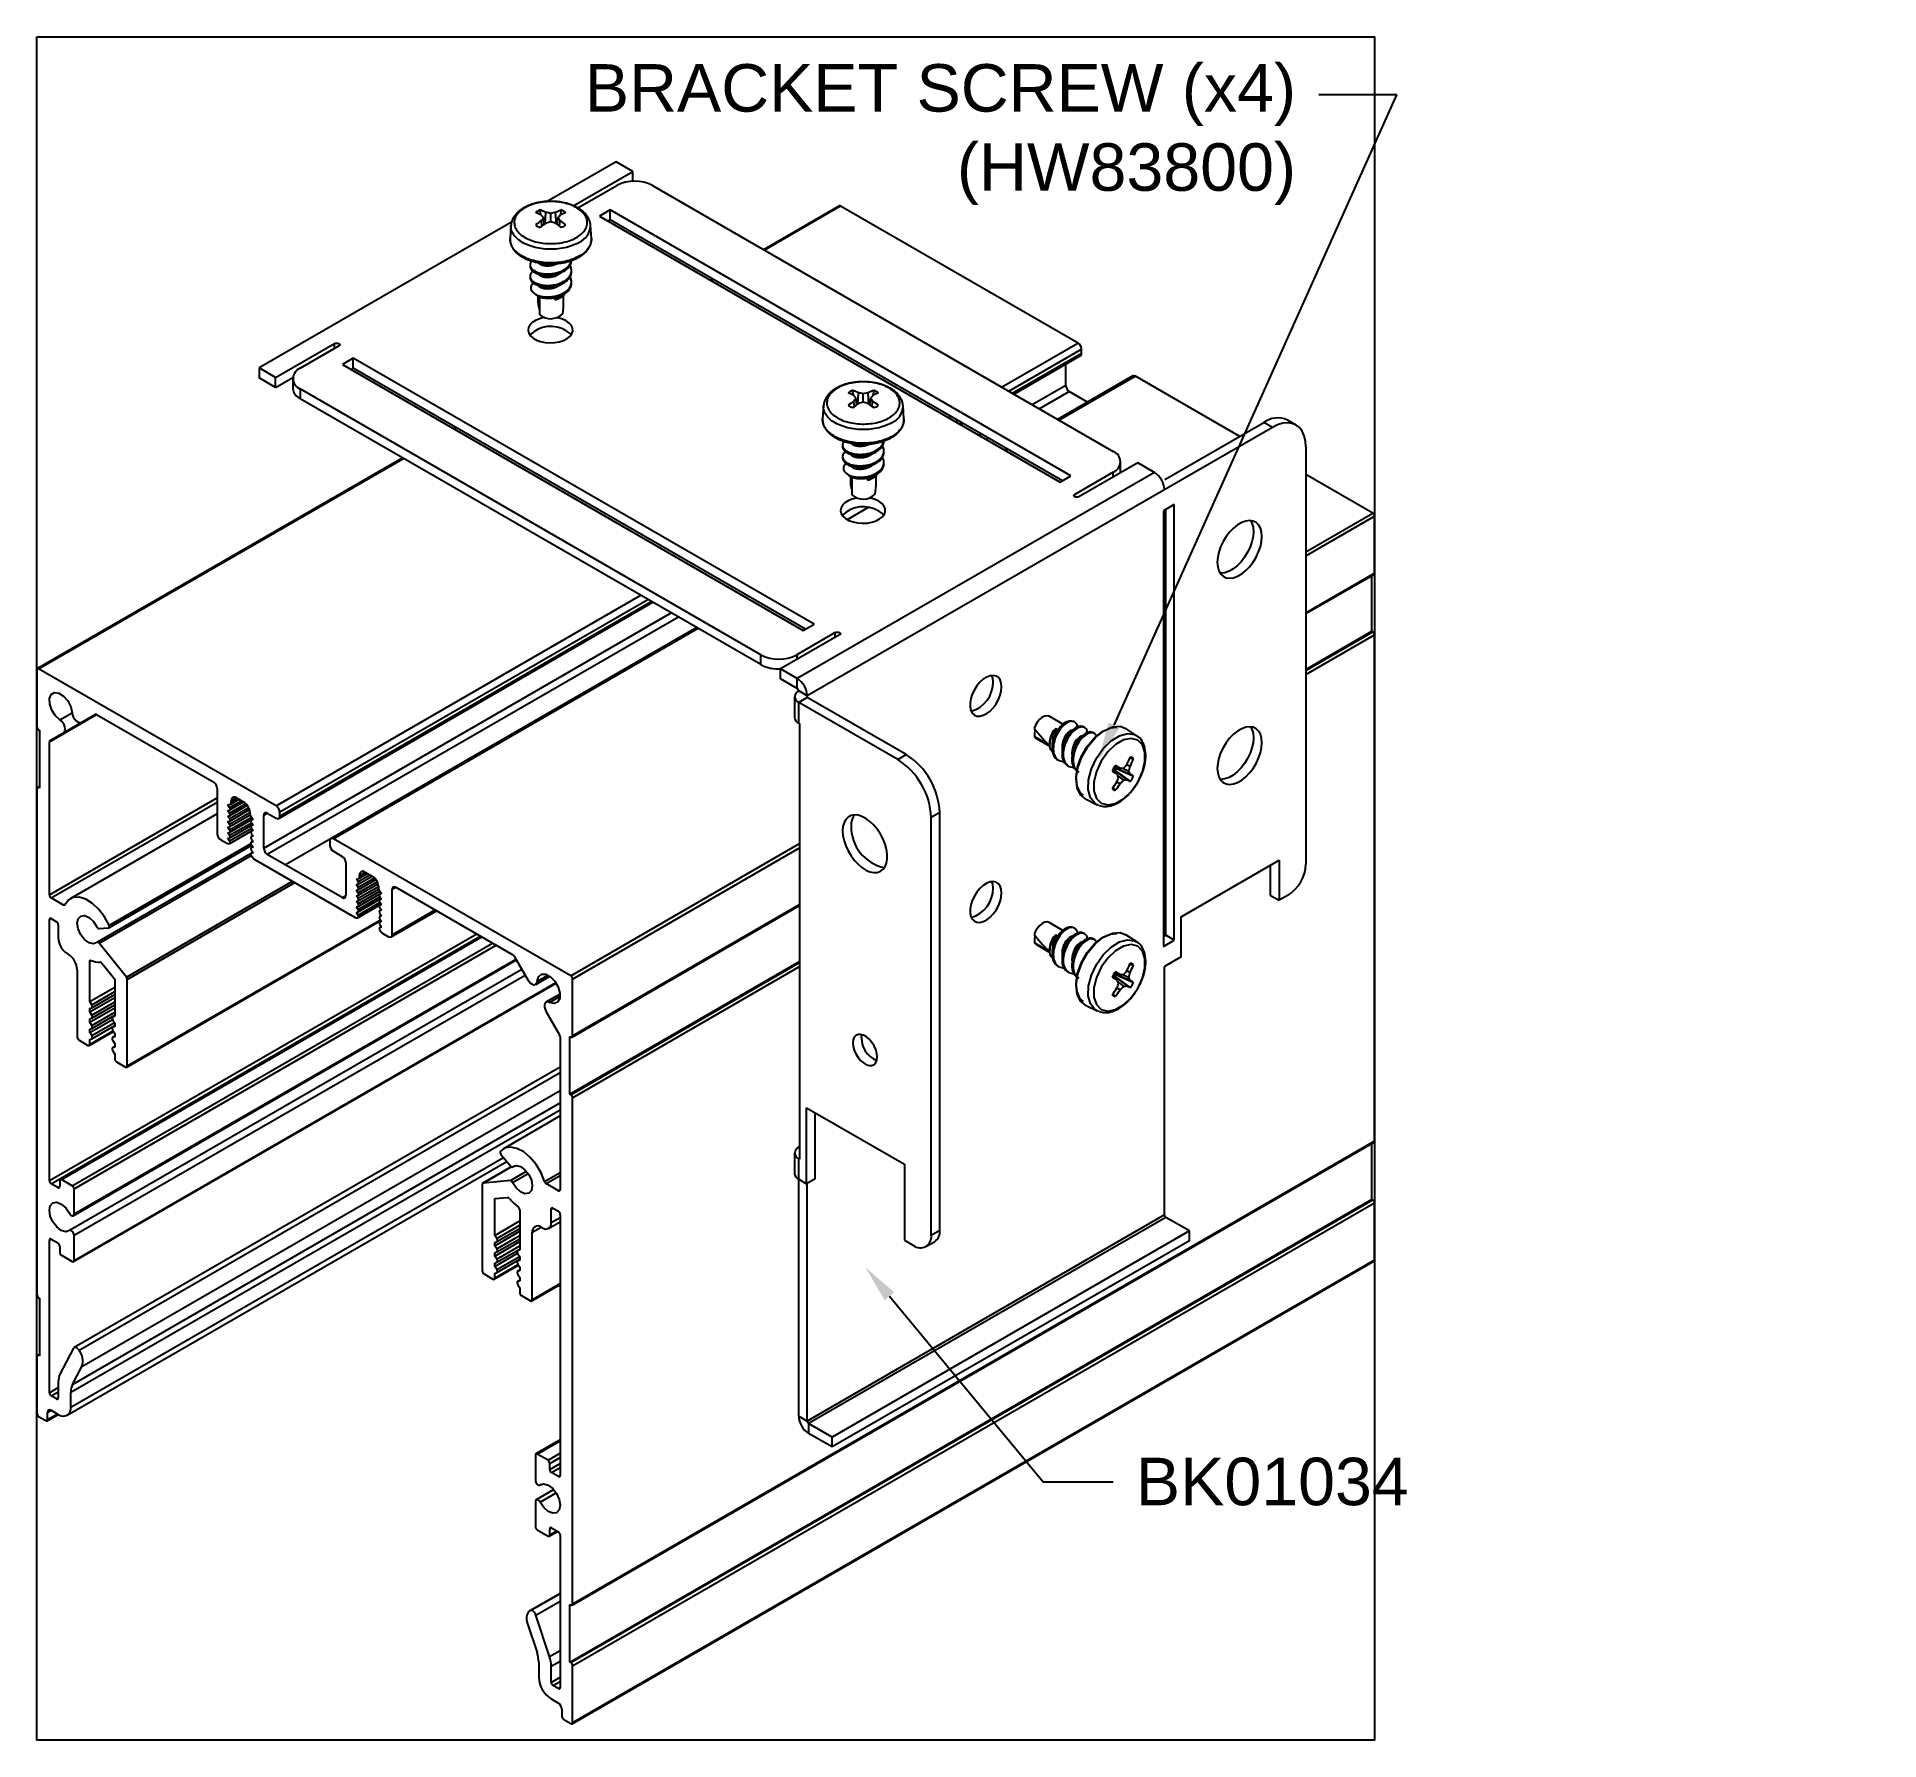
# Model space of a CAD drawing. Extents: x 0 to 7.29, y -6.75 to 0.
import ezdxf
from ezdxf import colors
from ezdxf.entities.mleader import LeaderData, LeaderLine
from ezdxf.math import Vec2, Vec3

# ---------------------------------------------------------------- set-up
doc = ezdxf.new("R2010")
doc.units = 0
doc.header["$LTSCALE"] = 0.5
doc.header["$MEASUREMENT"] = 0
for name, color, linetype in [('Brackets', 181, 'CONTINUOUS'), ('FAB DWG', 221, 'CONTINUOUS'), ('Hardware', 242, 'CONTINUOUS'), ('Housing', 150, 'CONTINUOUS'), ('Mounting', 4, 'CONTINUOUS')]:
    doc.layers.add(name, color=color, linetype=linetype)
doc.layers.add('Text-Unprinted', color=131, linetype='CONTINUOUS', plot=False)
doc.styles.get("Standard").update_dxf_attribs({"font": 'arial.ttf'})

msp = doc.modelspace()

# ---------------------------------------------------------------- linework, layer by layer
at = {"layer": 'Brackets', "linetype": 'Continuous', "lineweight": 25, "transparency": 16777216}
msp.add_line((2.1265, -0.6696), (2.1265, -0.6673), dxfattribs=at)
at = {"layer": 'Brackets', "linetype": 'Continuous', "lineweight": 25, "transparency": 16777216, "flags": 128}
msp.add_lwpolyline([(2.1247, -0.6689), (2.1265, -0.6673)], dxfattribs=at)
at = {"layer": 'Hardware', "linetype": 'Continuous', "lineweight": 25, "transparency": 16777216}
for p, q in [((1.9961, -0.7051), (1.9923, -0.6858)), ((1.9999, -0.7492), (1.9977, -0.7278)), ((2.0092, -0.7427), (2.0055, -0.7159)), ((2.0126, -0.7403), (2.0157, -0.6954)), ((2.0348, -0.7329), (2.0348, -0.699)), ((2.057, -0.7403), (2.0539, -0.6954)), ((2.0604, -0.7427), (2.0641, -0.7159)), ((2.0696, -0.7492), (2.0719, -0.7278)), ((2.0734, -0.705), (2.0772, -0.6858)), ((1.8772, -0.7468), (1.8739, -0.7987)), ((1.8739, -0.7987), (1.8739, -0.7985)), ((2.1956, -0.7987), (2.1923, -0.7468)), ((2.1956, -0.7987), (2.1957, -0.7991)), ((1.9528, -0.9027), (1.9528, -0.9083)), ((1.9528, -0.948), (1.9528, -0.9537)), ((1.9768, -0.936), (1.9768, -0.9304)), ((2.1168, -0.931), (2.1168, -0.9253)), ((1.9768, -0.9814), (1.9768, -0.9758)), ((1.9769, -1.0211), (1.9885, -1.0278)), ((2.1168, -0.9763), (2.1168, -0.9707)), ((1.9841, -1.0253), (1.9841, -1.051)), ((1.9876, -1.0756), (1.99, -1.0775)), ((1.99, -1.0314), (1.99, -1.0999)), ((2.0515, -1.0408), (2.0515, -1.0379)), ((2.0706, -1.0338), (2.0741, -1.0318)), ((2.0854, -1.051), (2.0854, -1.0233)), ((3.2336, -1.4195), (3.2297, -1.4001)), ((3.2373, -1.4636), (3.2351, -1.4422)), ((3.2466, -1.457), (3.2429, -1.4303)), ((3.25, -1.4547), (3.2531, -1.4097)), ((3.2722, -1.4472), (3.2722, -1.4134)), ((3.2944, -1.4547), (3.2913, -1.4097)), ((3.2978, -1.457), (3.3015, -1.4303)), ((3.3071, -1.4636), (3.3093, -1.4422)), ((3.3108, -1.4194), (3.3147, -1.4001)), ((3.1147, -1.4612), (3.1113, -1.5131)), ((3.1113, -1.5131), (3.1113, -1.5128)), ((3.4331, -1.5131), (3.4298, -1.4612)), ((3.4331, -1.5131), (3.4331, -1.5134)), ((3.1902, -1.617), (3.1902, -1.6227)), ((3.1902, -1.6624), (3.1902, -1.668)), ((3.2142, -1.6504), (3.2142, -1.6448)), ((3.3542, -1.6453), (3.3542, -1.6397)), ((3.2142, -1.6958), (3.2142, -1.6901)), ((3.2143, -1.7354), (3.226, -1.7422)), ((3.2216, -1.7396), (3.2216, -1.7654)), ((3.2274, -1.7457), (3.2274, -1.8143)), ((3.308, -1.7482), (3.3115, -1.7462)), ((3.3229, -1.7654), (3.3229, -1.7377)), ((3.3542, -1.6907), (3.3542, -1.6851)), ((3.225, -1.79), (3.2274, -1.7919)), ((3.2889, -1.7551), (3.2889, -1.7523)), ((4.0628, -2.7224), (4.0081, -2.6909)), ((4.0287, -2.7464), (4.0343, -2.7391)), ((4.0343, -2.7391), (4.0367, -2.7405)), ((4.1436, -2.7329), (4.1485, -2.7357)), ((4.1829, -2.7556), (4.1877, -2.7584)), ((4.1962, -2.7692), (4.1877, -2.7584)), ((4.3555, -2.768), (4.3122, -2.7392)), ((4.0104, -2.8066), (3.9511, -2.7723)), ((3.9575, -2.7786), (4.0113, -2.8097)), ((4.0103, -2.792), (4.0103, -2.8006)), ((4.0468, -2.8664), (4.0419, -2.8636)), ((4.0468, -2.8664), (4.067, -2.8712)), ((4.0861, -2.8891), (4.0812, -2.8863)), ((4.0861, -2.8891), (4.1063, -2.8939)), ((4.2584, -2.9052), (4.2765, -2.919)), ((4.2595, -2.9031), (4.2644, -2.9026)), ((4.2644, -2.9026), (4.2671, -2.9041)), ((4.2644, -2.9026), (4.3163, -2.942)), ((4.269, -2.8947), (4.2669, -2.8902)), ((4.2671, -2.9041), (4.3297, -2.9492)), ((4.2682, -2.8882), (4.2892, -2.897)), ((4.2716, -2.8962), (4.269, -2.8947)), ((4.269, -2.8947), (4.329, -2.9199)), ((4.2716, -2.8962), (4.342, -2.928)), ((4.2989, -2.8963), (4.3242, -2.9079)), ((4.316, -2.8816), (4.329, -2.8887)), ((4.3272, -2.8571), (4.342, -2.8586)), ((4.2609, -2.9719), (4.2697, -2.9839)), ((4.2766, -2.9499), (4.2892, -2.9576)), ((4.2808, -2.9277), (4.3035, -2.9438)), ((4.1514, -3.0178), (4.198, -3.0409)), ((4.2043, -3.0435), (4.198, -3.0409)), ((4.0628, -3.539), (4.0081, -3.5074)), ((4.0287, -3.5629), (4.0343, -3.5557)), ((4.0343, -3.5557), (4.0367, -3.5571)), ((4.1436, -3.5494), (4.1485, -3.5523)), ((4.1829, -3.5721), (4.1877, -3.5749)), ((4.3555, -3.5845), (4.3122, -3.5557)), ((4.0104, -3.6231), (3.9511, -3.5889)), ((3.9575, -3.5952), (4.0113, -3.6263)), ((4.0103, -3.6085), (4.0103, -3.6171)), ((4.1962, -3.5857), (4.1877, -3.5749)), ((4.0468, -3.683), (4.0419, -3.6801)), ((4.0468, -3.683), (4.067, -3.6878)), ((4.0861, -3.7056), (4.0812, -3.7028)), ((4.0861, -3.7056), (4.1063, -3.7105)), ((4.2595, -3.7196), (4.2644, -3.7191)), ((4.2644, -3.7191), (4.2671, -3.7206)), ((4.2644, -3.7191), (4.3163, -3.7585)), ((4.269, -3.7113), (4.2669, -3.7067)), ((4.2682, -3.7048), (4.2892, -3.7135)), ((4.2716, -3.7128), (4.269, -3.7113)), ((4.269, -3.7113), (4.329, -3.7365)), ((4.2716, -3.7128), (4.342, -3.7445)), ((4.2989, -3.7129), (4.3242, -3.7245)), ((4.316, -3.6982), (4.329, -3.7053)), ((4.3272, -3.6736), (4.342, -3.6751)), ((4.2584, -3.7217), (4.2765, -3.7356)), ((4.2609, -3.7884), (4.2697, -3.8005)), ((4.2671, -3.7206), (4.3297, -3.7658)), ((4.2766, -3.7664), (4.2892, -3.7741)), ((4.2808, -3.7443), (4.3035, -3.7604)), ((4.1514, -3.8344), (4.198, -3.8574)), ((4.2043, -3.8601), (4.198, -3.8574))]:
    msp.add_line(p, q, dxfattribs=at)
at = {"layer": 'Hardware', "linetype": 'Continuous', "lineweight": 25, "transparency": 16777216, "flags": 128}
for points in [[(1.9326, -0.6767), (1.927, -0.6802), (1.9217, -0.6838), (1.9168, -0.6875), (1.9123, -0.6915), (1.9082, -0.6955), (1.9044, -0.6997), (1.9011, -0.7041), (1.8982, -0.7085), (1.8958, -0.713), (1.8938, -0.7175), (1.8922, -0.7222), (1.8911, -0.7269), (1.8905, -0.7316), (1.8903, -0.7363), (1.8906, -0.741), (1.8914, -0.7457), (1.8926, -0.7504), (1.8942, -0.755), (1.8964, -0.7595), (1.8989, -0.764), (1.9019, -0.7684), (1.9053, -0.7727), (1.9092, -0.7769), (1.9134, -0.7809), (1.918, -0.7848), (1.923, -0.7885), (1.9284, -0.7921), (1.9341, -0.7955), (1.9401, -0.7987), (1.9464, -0.8017), (1.953, -0.8044), (1.9599, -0.807), (1.967, -0.8093), (1.9743, -0.8114), (1.9819, -0.8133), (1.9895, -0.8149), (1.9974, -0.8162), (2.0053, -0.8173), (2.0134, -0.8182), (2.0215, -0.8187), (2.0297, -0.819), (2.0378, -0.8191), (2.046, -0.8188), (2.0541, -0.8183), (2.0622, -0.8176), (2.0702, -0.8165), (2.078, -0.8153), (2.0858, -0.8137), (2.0933, -0.8119), (2.1007, -0.8099), (2.1079, -0.8076), (2.1148, -0.8051), (2.1215, -0.8024), (2.1279, -0.7994), (2.134, -0.7963), (2.1398, -0.793), (2.1452, -0.7894), (2.1503, -0.7858), (2.155, -0.7819), (2.1594, -0.7779), (2.1633, -0.7738), (2.1668, -0.7695), (2.1699, -0.7651), (2.1726, -0.7607), (2.1748, -0.7561), (2.1766, -0.7515), (2.1779, -0.7469), (2.1788, -0.7422), (2.1792, -0.7375), (2.1791, -0.7327), (2.1786, -0.728), (2.1776, -0.7233), (2.1762, -0.7187), (2.1743, -0.7141), (2.172, -0.7096), (2.1692, -0.7051), (2.166, -0.7008), (2.1623, -0.6966), (2.1583, -0.6925), (2.1539, -0.6885), (2.1491, -0.6847), (2.1439, -0.681), (2.1383, -0.6776), (2.1325, -0.6743), (2.1263, -0.6712), (2.1198, -0.6683), (2.1131, -0.6656), (2.1061, -0.6632), (2.0989, -0.661), (2.0915, -0.659), (2.0839, -0.6573), (2.0761, -0.6558), (2.0682, -0.6546), (2.0602, -0.6536), (2.0521, -0.6529), (2.044, -0.6525), (2.0358, -0.6523), (2.0276, -0.6524), (2.0195, -0.6528), (2.0114, -0.6534), (2.0033, -0.6543), (1.9954, -0.6555), (1.9876, -0.6569), (1.98, -0.6585), (1.9725, -0.6605), (1.9652, -0.6626), (1.9582, -0.665), (1.9514, -0.6676), (1.9448, -0.6704), (1.9386, -0.6735), (1.9326, -0.6767)], [(2.1957, -0.7991), (2.1957, -0.8009), (2.1956, -0.8059), (2.1951, -0.8108), (2.194, -0.8157), (2.1926, -0.8206), (2.1906, -0.8254), (2.1883, -0.8302), (2.1855, -0.8348), (2.1822, -0.8394), (2.1786, -0.8439), (2.1745, -0.8483), (2.1701, -0.8525), (2.1653, -0.8566), (2.1601, -0.8605), (2.1545, -0.8643), (2.1486, -0.8679), (2.1424, -0.8713), (2.1359, -0.8745), (2.129, -0.8775), (2.122, -0.8803), (2.1146, -0.8828), (2.1071, -0.8852), (2.0993, -0.8873), (2.0914, -0.8892), (2.0833, -0.8908), (2.0751, -0.8921), (2.0667, -0.8932), (2.0583, -0.8941), (2.0497, -0.8947), (2.0412, -0.895), (2.0326, -0.8951), (2.0241, -0.8949), (2.0155, -0.8944), (2.007, -0.8937), (1.9986, -0.8927), (1.9903, -0.8915), (1.9822, -0.89), (1.9742, -0.8882), (1.9663, -0.8863), (1.9586, -0.884), (1.9512, -0.8816), (1.944, -0.8789), (1.937, -0.876), (1.9304, -0.8729), (1.924, -0.8696), (1.9179, -0.8661), (1.9122, -0.8624), (1.9068, -0.8586), (1.9018, -0.8546), (1.8972, -0.8504), (1.8929, -0.8461), (1.8891, -0.8417), (1.8856, -0.8371), (1.8826, -0.8325), (1.88, -0.8278), (1.8779, -0.823), (1.8762, -0.8182), (1.8749, -0.8133), (1.8741, -0.8083), (1.8738, -0.8034), (1.8739, -0.7987)], [(2.1462, -0.8146), (2.14, -0.8179), (2.1335, -0.8211), (2.1267, -0.8241), (2.1197, -0.8269), (2.1124, -0.8294), (2.1048, -0.8317), (2.0971, -0.8338), (2.0891, -0.8356), (2.081, -0.8372), (2.0728, -0.8385), (2.0645, -0.8396), (2.0561, -0.8404), (2.0476, -0.8409), (2.039, -0.8412), (2.0305, -0.8412), (2.022, -0.8409), (2.0135, -0.8404), (2.0051, -0.8396), (1.9967, -0.8385), (1.9885, -0.8372), (1.9804, -0.8356), (1.9725, -0.8338), (1.9647, -0.8317), (1.9572, -0.8294), (1.9499, -0.8269), (1.9428, -0.8241), (1.936, -0.8211), (1.9295, -0.8179), (1.9233, -0.8146), (1.9174, -0.811), (1.9119, -0.8072), (1.9067, -0.8033), (1.9019, -0.7992), (1.8975, -0.795), (1.8935, -0.7906), (1.8899, -0.7862), (1.8868, -0.7816), (1.8841, -0.7769), (1.8818, -0.7722), (1.8799, -0.7674), (1.8786, -0.7625), (1.8776, -0.7576), (1.8772, -0.7527), (1.8772, -0.7477), (1.8772, -0.7469)], [(3.1701, -1.3911), (3.1644, -1.3945), (3.1592, -1.3981), (3.1543, -1.4019), (3.1497, -1.4058), (3.1456, -1.4099), (3.1419, -1.4141), (3.1386, -1.4184), (3.1357, -1.4228), (3.1332, -1.4273), (3.1312, -1.4319), (3.1297, -1.4365), (3.1286, -1.4412), (3.1279, -1.4459), (3.1278, -1.4506), (3.128, -1.4554), (3.1288, -1.4601), (3.13, -1.4647), (3.1317, -1.4693), (3.1338, -1.4739), (3.1363, -1.4784), (3.1393, -1.4828), (3.1428, -1.4871), (3.1466, -1.4912), (3.1508, -1.4953), (3.1555, -1.4992), (3.1605, -1.5029), (3.1658, -1.5065), (3.1715, -1.5098), (3.1775, -1.513), (3.1839, -1.516), (3.1905, -1.5188), (3.1973, -1.5214), (3.2044, -1.5237), (3.2118, -1.5258), (3.2193, -1.5276), (3.227, -1.5292), (3.2348, -1.5306), (3.2428, -1.5317), (3.2508, -1.5325), (3.2589, -1.5331), (3.2671, -1.5334), (3.2753, -1.5334), (3.2834, -1.5332), (3.2916, -1.5327), (3.2996, -1.5319), (3.3076, -1.5309), (3.3155, -1.5296), (3.3232, -1.5281), (3.3308, -1.5263), (3.3381, -1.5242), (3.3453, -1.522), (3.3522, -1.5195), (3.3589, -1.5167), (3.3653, -1.5138), (3.3714, -1.5107), (3.3772, -1.5073), (3.3826, -1.5038), (3.3877, -1.5001), (3.3925, -1.4963), (3.3968, -1.4923), (3.4007, -1.4881), (3.4043, -1.4839), (3.4074, -1.4795), (3.41, -1.475), (3.4122, -1.4705), (3.414, -1.4659), (3.4154, -1.4612), (3.4162, -1.4565), (3.4166, -1.4518), (3.4166, -1.4471), (3.416, -1.4424), (3.4151, -1.4377), (3.4136, -1.4331), (3.4117, -1.4285), (3.4094, -1.4239), (3.4066, -1.4195), (3.4034, -1.4152), (3.3998, -1.4109), (3.3957, -1.4068), (3.3913, -1.4029), (3.3865, -1.3991), (3.3813, -1.3954), (3.3758, -1.3919), (3.3699, -1.3886), (3.3637, -1.3855), (3.3573, -1.3827), (3.3505, -1.38), (3.3435, -1.3775), (3.3363, -1.3753), (3.3289, -1.3733), (3.3213, -1.3716), (3.3135, -1.3701), (3.3056, -1.3689), (3.2976, -1.368), (3.2895, -1.3673), (3.2814, -1.3668), (3.2732, -1.3667), (3.2651, -1.3668), (3.2569, -1.3671), (3.2488, -1.3678), (3.2408, -1.3687), (3.2328, -1.3698), (3.225, -1.3712), (3.2174, -1.3729), (3.2099, -1.3748), (3.2027, -1.377), (3.1956, -1.3794), (3.1888, -1.382), (3.1823, -1.3848), (3.176, -1.3878), (3.1701, -1.3911)], [(3.4331, -1.5134), (3.4332, -1.5153), (3.4331, -1.5202), (3.4325, -1.5252), (3.4315, -1.5301), (3.43, -1.5349), (3.4281, -1.5398), (3.4257, -1.5445), (3.4229, -1.5492), (3.4197, -1.5538), (3.416, -1.5583), (3.412, -1.5626), (3.4075, -1.5668), (3.4027, -1.5709), (3.3975, -1.5749), (3.3919, -1.5786), (3.386, -1.5822), (3.3798, -1.5856), (3.3733, -1.5888), (3.3665, -1.5918), (3.3594, -1.5946), (3.3521, -1.5972), (3.3445, -1.5995), (3.3368, -1.6016), (3.3288, -1.6035), (3.3207, -1.6051), (3.3125, -1.6065), (3.3041, -1.6076), (3.2957, -1.6085), (3.2872, -1.609), (3.2786, -1.6094), (3.2701, -1.6094), (3.2615, -1.6092), (3.253, -1.6088), (3.2445, -1.6081), (3.2361, -1.6071), (3.2278, -1.6058), (3.2196, -1.6043), (3.2116, -1.6026), (3.2037, -1.6006), (3.1961, -1.5984), (3.1886, -1.5959), (3.1814, -1.5933), (3.1745, -1.5904), (3.1678, -1.5873), (3.1614, -1.584), (3.1554, -1.5805), (3.1496, -1.5768), (3.1443, -1.5729), (3.1392, -1.5689), (3.1346, -1.5648), (3.1304, -1.5605), (3.1265, -1.556), (3.1231, -1.5515), (3.12, -1.5469), (3.1175, -1.5422), (3.1153, -1.5374), (3.1136, -1.5325), (3.1124, -1.5276), (3.1116, -1.5227), (3.1112, -1.5177), (3.1113, -1.5131)], [(3.3837, -1.5289), (3.3775, -1.5323), (3.371, -1.5355), (3.3642, -1.5385), (3.3571, -1.5412), (3.3498, -1.5438), (3.3423, -1.5461), (3.3345, -1.5482), (3.3266, -1.55), (3.3185, -1.5516), (3.3103, -1.5529), (3.3019, -1.5539), (3.2935, -1.5547), (3.285, -1.5553), (3.2765, -1.5555), (3.2679, -1.5555), (3.2594, -1.5553), (3.2509, -1.5547), (3.2425, -1.5539), (3.2342, -1.5529), (3.2259, -1.5516), (3.2178, -1.55), (3.2099, -1.5482), (3.2022, -1.5461), (3.1946, -1.5438), (3.1873, -1.5412), (3.1802, -1.5385), (3.1734, -1.5355), (3.1669, -1.5323), (3.1607, -1.5289), (3.1549, -1.5253), (3.1493, -1.5216), (3.1442, -1.5177), (3.1394, -1.5136), (3.135, -1.5094), (3.131, -1.505), (3.1274, -1.5005), (3.1242, -1.4959), (3.1215, -1.4913), (3.1192, -1.4865), (3.1174, -1.4817), (3.116, -1.4768), (3.1151, -1.4719), (3.1146, -1.467), (3.1146, -1.4621), (3.1147, -1.4612)], [(4.0081, -2.6909), (4.0004, -2.6886), (3.9909, -2.6898), (3.9808, -2.6946), (3.9708, -2.7027), (3.9618, -2.7134), (3.9544, -2.7258), (3.9494, -2.739)], [(4.144, -3.0044), (4.1313, -2.9927), (4.1184, -2.966), (4.1148, -2.9311), (4.1208, -2.8911), (4.1358, -2.8494), (4.1586, -2.8099), (4.1871, -2.7761), (4.2188, -2.7509), (4.2509, -2.7365), (4.2767, -2.7339)], [(4.1514, -3.0178), (4.1324, -3.0024), (4.1189, -2.9743), (4.1151, -2.9376), (4.1214, -2.8954), (4.1372, -2.8516), (4.1612, -2.8101), (4.1912, -2.7744), (4.2246, -2.7479), (4.2583, -2.7328), (4.2894, -2.7305), (4.3122, -2.7392)], [(4.195, -2.8573), (4.2217, -2.819), (4.2531, -2.7882), (4.2863, -2.7676), (4.3184, -2.759), (4.3465, -2.7632), (4.3559, -2.7683)], [(3.9511, -2.7723), (3.9571, -2.7784), (3.9575, -2.7786)], [(4.3586, -2.9517), (4.3774, -2.911), (4.3873, -2.8702), (4.3873, -2.8333), (4.3774, -2.8039), (4.3586, -2.7849), (4.3327, -2.7782), (4.3023, -2.7843), (4.2704, -2.8028), (4.24, -2.8317), (4.2141, -2.8683), (4.1954, -2.909), (4.1855, -2.9498), (4.1855, -2.9867), (4.1954, -3.0161), (4.2142, -3.0351), (4.24, -3.0419), (4.2704, -3.0357), (4.3024, -3.0173), (4.3328, -2.9883), (4.3586, -2.9517)], [(4.198, -3.0409), (4.1893, -3.0355), (4.1716, -3.0132), (4.163, -2.9811), (4.1643, -2.9421), (4.1752, -2.8995), (4.195, -2.8573)], [(4.0081, -3.5074), (4.0004, -3.5051), (3.9909, -3.5063), (3.9808, -3.5112), (3.9708, -3.5193), (3.9618, -3.53), (3.9544, -3.5424), (3.9494, -3.5555)], [(4.144, -3.8209), (4.1313, -3.8093), (4.1184, -3.7826), (4.1148, -3.7476), (4.1208, -3.7076), (4.1358, -3.666), (4.1586, -3.6265), (4.1871, -3.5926), (4.2188, -3.5674), (4.2509, -3.5531), (4.2767, -3.5505)], [(4.1514, -3.8344), (4.1324, -3.8189), (4.1189, -3.7908), (4.1151, -3.7541), (4.1214, -3.712), (4.1372, -3.6682), (4.1612, -3.6266), (4.1912, -3.591), (4.2246, -3.5644), (4.2583, -3.5494), (4.2894, -3.5471), (4.3122, -3.5557)], [(3.9511, -3.5889), (3.9571, -3.5949), (3.9575, -3.5952)], [(4.3586, -3.7683), (4.3774, -3.7276), (4.3873, -3.6868), (4.3873, -3.6499), (4.3774, -3.6205), (4.3586, -3.6015), (4.3327, -3.5947), (4.3023, -3.6008), (4.2704, -3.6193), (4.24, -3.6482), (4.2141, -3.6849), (4.1954, -3.7256), (4.1855, -3.7664), (4.1855, -3.8033), (4.1954, -3.8327), (4.2142, -3.8517), (4.24, -3.8584), (4.2704, -3.8523), (4.3024, -3.8338), (4.3328, -3.8049), (4.3586, -3.7683)], [(4.195, -3.6738), (4.2217, -3.6356), (4.2531, -3.6048), (4.2863, -3.5842), (4.3184, -3.5756), (4.3465, -3.5797), (4.3559, -3.5848)], [(4.198, -3.8574), (4.1893, -3.8521), (4.1716, -3.8298), (4.163, -3.7977), (4.1643, -3.7586), (4.1752, -3.7161), (4.195, -3.6738)]]:
    msp.add_lwpolyline(points, dxfattribs=at)
at = {"layer": 'Hardware', "linetype": 'Continuous', "lineweight": 25, "transparency": 16777216}
for centre, radius, start, end in [((2.0177, -0.7499), 0.069, 111.6359, 128.35873), ((1.8433, -1.0267), 0.3561, 64.31417, 68.31015), ((2.2447, -1.0816), 0.4315, 124.92558, 128.69702), ((1.8885, -0.9717), 0.3042, 65.28328, 70.04481), ((1.6784, -0.9583), 0.407, 36.53686, 38.34164), ((2.3138, -0.9268), 0.3735, 145.63068, 147.80959), ((1.9428, -1.1283), 0.439, 77.90681, 80.44533), ((2.1267, -1.1283), 0.439, 99.55467, 102.09319), ((2.1811, -0.9717), 0.3042, 109.95519, 114.71672), ((2.3911, -0.9583), 0.407, 141.65836, 143.46314), ((1.7558, -0.9268), 0.3735, 32.19041, 34.36932), ((2.2262, -1.0267), 0.3561, 111.68985, 115.68583), ((1.8248, -1.0816), 0.4315, 51.30298, 55.07442), ((2.0518, -0.7499), 0.069, 51.64127, 68.3641), ((2.0177, -0.6908), 0.069, 231.64127, 248.3641), ((2.3228, -1.1943), 0.5498, 123.95769, 126.94863), ((2.1727, -1.2625), 0.5473, 104.59914, 106.67601), ((1.8968, -1.2625), 0.5473, 73.32399, 75.40086), ((1.7467, -1.1943), 0.5498, 53.05137, 56.04231), ((2.0518, -0.6908), 0.069, 291.6359, 308.35873), ((2.1156, -0.7442), 0.0768, 293.5281, 357.97495), ((2.0325, -0.916), 0.1189, 242.54966, 271.07314), ((2.0399, -0.979), 0.0628, 280.65071, 299.24096), ((2.049, -0.9326), 0.1053, 271.36569, 277.51368), ((2.0343, -1.0482), 0.0681, 229.36824, 314.3594), ((3.2551, -1.4642), 0.069, 111.6359, 128.35873), ((3.0808, -1.741), 0.3561, 64.31417, 68.31015), ((3.4821, -1.796), 0.4315, 124.92558, 128.69702), ((3.1259, -1.6861), 0.3042, 65.28328, 70.04481), ((3.5602, -1.9086), 0.5498, 123.95769, 126.94863), ((2.9158, -1.6726), 0.407, 36.53686, 38.34164), ((3.5512, -1.6412), 0.3735, 145.63068, 147.80959), ((3.1802, -1.8426), 0.439, 77.90681, 80.44533), ((3.4101, -1.9768), 0.5473, 104.59914, 106.67601), ((3.3642, -1.8426), 0.439, 99.55467, 102.09319), ((3.1343, -1.9768), 0.5473, 73.32399, 75.40086), ((3.4185, -1.6861), 0.3042, 109.95519, 114.71672), ((2.9842, -1.9086), 0.5498, 53.05137, 56.04231), ((3.6286, -1.6726), 0.407, 141.65836, 143.46314), ((2.9932, -1.6412), 0.3735, 32.19041, 34.36932), ((3.4637, -1.741), 0.3561, 111.68985, 115.68583), ((3.0623, -1.796), 0.4315, 51.30298, 55.07442), ((3.2893, -1.4642), 0.069, 51.64127, 68.3641), ((3.2551, -1.4051), 0.069, 231.64127, 248.3641), ((3.2893, -1.4051), 0.069, 291.6359, 308.35873), ((3.353, -1.4585), 0.0768, 293.5281, 357.97495), ((3.2699, -1.6303), 0.1189, 242.54966, 271.07314), ((3.2773, -1.6934), 0.0628, 280.65071, 299.24096), ((3.2718, -1.7625), 0.0681, 229.36824, 314.3594), ((3.2864, -1.647), 0.1053, 271.36569, 277.51368), ((4.0868, -2.7948), 0.0766, 133.33585, 177.88092), ((4.0742, -2.8), 0.0703, 122.20454, 130.25546), ((4.0924, -2.7511), 0.0416, 67.03684, 125.3643), ((4.3725, -2.9597), 0.1264, 144.42776, 155.57762), ((5.4108, -1.0214), 2.2108, 238.55133, 239.13062), ((4.2041, -2.8625), 0.0754, 326.5511, 333.45428), ((3.2132, -4.8282), 2.2108, 60.87475, 61.45405), ((4.2565, -2.3358), 0.5622, 273.33348, 274.78865), ((3.9254, -2.552), 0.5111, 317.70551, 319.87919), ((3.813, -2.6363), 0.5597, 334.03216, 337.38716), ((3.8779, -2.7867), 0.4624, 344.80576, 347.25768), ((4.0662, -3.0177), 0.2804, 20.40896, 23.04724), ((3.8908, -2.6814), 0.4848, 334.67841, 338.55872), ((4.324, -2.8757), 0.0249, 43.43485, 76.57053), ((3.8126, -2.637), 0.5597, 322.61822, 325.97321), ((4.2754, -2.9597), 0.0249, 223.43485, 256.57053), ((3.8905, -2.6818), 0.4848, 321.44666, 325.32697), ((3.7742, -3.1714), 0.5622, 25.21673, 26.6719), ((3.7959, -2.7765), 0.5111, 340.12619, 342.29986), ((3.9754, -2.618), 0.4624, 312.74769, 315.19961), ((4.2695, -2.6655), 0.2804, 276.95814, 279.59642), ((4.6598, -2.3201), 0.7104, 241.08094, 242.31605), ((3.9623, -3.5284), 0.7104, 57.68933, 58.92444), ((4.2269, -2.8757), 0.1264, 324.42776, 335.57762), ((4.0868, -3.6114), 0.0766, 133.33585, 177.88092), ((4.0742, -3.6166), 0.0703, 122.20454, 130.25546), ((4.0924, -3.5676), 0.0416, 67.03684, 125.3643), ((4.3725, -3.7763), 0.1264, 144.42776, 155.57762), ((4.2041, -3.6791), 0.0754, 326.5511, 333.45428), ((3.2132, -5.6448), 2.2108, 60.87475, 61.45405), ((4.2565, -3.1523), 0.5622, 273.33348, 274.78865), ((3.9254, -3.3686), 0.5111, 317.70551, 319.87919), ((3.813, -3.4528), 0.5597, 334.03216, 337.38716), ((3.8779, -3.6033), 0.4624, 344.80576, 347.25768), ((3.8908, -3.4979), 0.4848, 334.67841, 338.55872), ((4.324, -3.6922), 0.0249, 43.43485, 76.57053), ((5.4108, -1.8379), 2.2108, 238.55133, 239.13062), ((3.8126, -3.4535), 0.5597, 322.61822, 325.97321), ((3.8905, -3.4983), 0.4848, 321.44666, 325.32697), ((3.7742, -3.9879), 0.5622, 25.21673, 26.6719), ((3.7959, -3.593), 0.5111, 340.12619, 342.29986), ((3.9754, -3.4345), 0.4624, 312.74769, 315.19961), ((4.2695, -3.4821), 0.2804, 276.95814, 279.59642), ((4.6598, -3.1367), 0.7104, 241.08094, 242.31605), ((4.0662, -3.8342), 0.2804, 20.40896, 23.04724), ((3.9623, -4.3449), 0.7104, 57.68933, 58.92444), ((4.2269, -3.6922), 0.1264, 324.42776, 335.57762), ((4.2754, -3.7763), 0.0249, 223.43485, 256.57053)]:
    msp.add_arc(centre, radius, start, end, dxfattribs=at)
for centre, major_axis, ratio, start_param, end_param in [((2.0348, -1.1095), (-0.0422, 0.08), 0.350631, 0.102597, 0.959454), ((2.0348, -1.1095), (0.0259, 0.1288), 0.337709, 4.877825, 5.249943), ((3.2722, -1.8238), (-0.0422, 0.08), 0.350631, 0.102597, 0.959454), ((3.2722, -1.8238), (0.0259, 0.1288), 0.337709, 4.877825, 5.249943), ((3.9627, -2.7232), (-0.0741, 0.0972), 0.16494, 1.607941, 2.464797), ((3.9627, -3.5397), (-0.0741, 0.0972), 0.16494, 1.607941, 2.464797)]:
    msp.add_ellipse(centre, major_axis=major_axis, ratio=ratio, start_param=start_param, end_param=end_param, dxfattribs=at)
for points, knots in [([(2.1923, -0.7469), (2.1923, -0.7463), (2.1922, -0.744), (2.1916, -0.74), (2.1905, -0.7349), (2.189, -0.7298), (2.1872, -0.7248), (2.1849, -0.7198), (2.1822, -0.715), (2.1792, -0.7102), (2.1757, -0.7055), (2.1718, -0.701), (2.1676, -0.6966), (2.163, -0.6923), (2.1581, -0.6882), (2.1528, -0.6843), (2.1472, -0.6805), (2.1412, -0.677), (2.1351, -0.6736), (2.1286, -0.6705), (2.1219, -0.6676), (2.115, -0.665), (2.1079, -0.6625), (2.1006, -0.6603), (2.0932, -0.6584), (2.0856, -0.6567), (2.0779, -0.6552), (2.0701, -0.654), (2.0622, -0.653), (2.0542, -0.6523), (2.0462, -0.6518), (2.0381, -0.6516), (2.0301, -0.6516), (2.022, -0.6518), (2.014, -0.6524), (2.0061, -0.6531), (1.9982, -0.6542), (1.9904, -0.6554), (1.9827, -0.6569), (1.9751, -0.6587), (1.9677, -0.6607), (1.9605, -0.6629), (1.9534, -0.6654), (1.9465, -0.6681), (1.9399, -0.671), (1.9335, -0.6742), (1.9294, -0.6764), (1.9274, -0.6775)], [0, 0, 0, 0, 0.006817, 0.027518, 0.04826, 0.069101, 0.090093, 0.111281, 0.1327, 0.154372, 0.176304, 0.198489, 0.220908, 0.243529, 0.266316, 0.289229, 0.31223, 0.335284, 0.358363, 0.381441, 0.404503, 0.42754, 0.450545, 0.473518, 0.496458, 0.519366, 0.542245, 0.565099, 0.587932, 0.610748, 0.633552, 0.656349, 0.679143, 0.701939, 0.724741, 0.747554, 0.770383, 0.793232, 0.816107, 0.839012, 0.861952, 0.88493, 0.907949, 0.931012, 0.954118, 0.977266, 1, 1, 1, 1]), ([(1.9274, -0.6775), (1.9263, -0.6782), (1.9233, -0.68), (1.9184, -0.6831), (1.913, -0.687), (1.9078, -0.6912), (1.9031, -0.6955), (1.8986, -0.7), (1.8946, -0.7046), (1.8909, -0.7094), (1.8877, -0.7143), (1.8849, -0.7193), (1.8825, -0.7244), (1.8806, -0.7296), (1.879, -0.7348), (1.878, -0.74), (1.8774, -0.744), (1.8773, -0.7463), (1.8773, -0.7469)], [0, 0, 0, 0, 0.0374095, 0.1073466, 0.1773199, 0.2471939, 0.3168648, 0.3862102, 0.4550967, 0.5233911, 0.5909759, 0.6577641, 0.723711, 0.7888212, 0.8531476, 0.9167869, 0.9798709, 1, 1, 1, 1]), ([(1.8739, -0.7985), (1.8739, -0.7997), (1.8737, -0.8025), (1.8739, -0.807), (1.8745, -0.8119), (1.8754, -0.8168), (1.8768, -0.8216), (1.8786, -0.8264), (1.8808, -0.8312), (1.8834, -0.8358), (1.8864, -0.8404), (1.8898, -0.8449), (1.8936, -0.8492), (1.8977, -0.8535), (1.9022, -0.8576), (1.907, -0.8616), (1.9122, -0.8654), (1.9177, -0.869), (1.9235, -0.8725), (1.9296, -0.8757), (1.9359, -0.8788), (1.9425, -0.8817), (1.9493, -0.8844), (1.9564, -0.8868), (1.9636, -0.8891), (1.971, -0.8911), (1.9786, -0.8929), (1.9863, -0.8945), (1.9941, -0.8958), (2.002, -0.8969), (2.01, -0.8977), (2.0181, -0.8984), (2.0262, -0.8987), (2.0344, -0.8989), (2.0425, -0.8988), (2.0506, -0.8984), (2.0587, -0.8978), (2.0667, -0.897), (2.0746, -0.8959), (2.0825, -0.8946), (2.0902, -0.8931), (2.0978, -0.8913), (2.1052, -0.8893), (2.1125, -0.8871), (2.1195, -0.8846), (2.1264, -0.882), (2.133, -0.8791), (2.1393, -0.8761), (2.1454, -0.8728), (2.1513, -0.8693), (2.1568, -0.8657), (2.162, -0.8619), (2.1669, -0.8579), (2.1715, -0.8538), (2.1757, -0.8495), (2.1795, -0.8451), (2.183, -0.8406), (2.186, -0.836), (2.1887, -0.8313), (2.1909, -0.8265), (2.1927, -0.8216), (2.1941, -0.8167), (2.1951, -0.8118), (2.1957, -0.8068), (2.1958, -0.8026), (2.1957, -0.8), (2.1956, -0.7991)], [0, 0, 0, 0, 0.011125, 0.026346, 0.04156, 0.056791, 0.072066, 0.087406, 0.102827, 0.11834, 0.133946, 0.149641, 0.165415, 0.181258, 0.197154, 0.213091, 0.229055, 0.245038, 0.261029, 0.277022, 0.293011, 0.308994, 0.324968, 0.340933, 0.356889, 0.372835, 0.388773, 0.404702, 0.420625, 0.436541, 0.452452, 0.46836, 0.484265, 0.500168, 0.516071, 0.531975, 0.54788, 0.563789, 0.579702, 0.595621, 0.611546, 0.627479, 0.643421, 0.659374, 0.675337, 0.691311, 0.707298, 0.723296, 0.739305, 0.755323, 0.771348, 0.787374, 0.803395, 0.819401, 0.835382, 0.851325, 0.867215, 0.883038, 0.89878, 0.914429, 0.92998, 0.945435, 0.9608, 0.976093, 0.991335, 1, 1, 1, 1]), ([(1.9588, -0.8875), (1.9576, -0.8891), (1.9553, -0.8922), (1.9533, -0.8973), (1.9525, -0.9025), (1.9532, -0.9078), (1.9553, -0.913), (1.9589, -0.918), (1.9637, -0.9226), (1.9696, -0.9268), (1.9744, -0.9292), (1.9768, -0.9304)], [0, 0, 0, 0, 0.105411, 0.213795, 0.325074, 0.438371, 0.552705, 0.66704, 0.780337, 0.891615, 1, 1, 1, 1]), ([(1.9528, -0.9083), (1.9529, -0.91), (1.9532, -0.9135), (1.9553, -0.9186), (1.9589, -0.9236), (1.9637, -0.9282), (1.9696, -0.9324), (1.9744, -0.9348), (1.9768, -0.936)], [0, 0, 0, 0, 0.163036, 0.333422, 0.503808, 0.672648, 0.83848, 1, 1, 1, 1]), ([(1.9638, -0.928), (1.9637, -0.9281), (1.9617, -0.9295), (1.9588, -0.9327), (1.9553, -0.9376), (1.9533, -0.9427), (1.9525, -0.9479), (1.9532, -0.9532), (1.9553, -0.9584), (1.9589, -0.9633), (1.9637, -0.968), (1.9696, -0.9722), (1.9744, -0.9746), (1.9768, -0.9758)], [0, 0, 0, 0, 0.0031965, 0.1027456, 0.1997059, 0.2966662, 0.3962153, 0.4975701, 0.599853, 0.7021358, 0.8034906, 0.9030397, 1, 1, 1, 1]), ([(1.9768, -0.936), (1.9793, -0.9371), (1.9845, -0.9393), (1.9934, -0.9418), (2.0031, -0.9436), (2.0135, -0.9446), (2.0242, -0.9449), (2.0351, -0.9443), (2.0457, -0.9429), (2.056, -0.9408), (2.066, -0.938), (2.0756, -0.9344), (2.0847, -0.93), (2.0929, -0.9248), (2.1001, -0.919), (2.1061, -0.9128), (2.1108, -0.9063), (2.1142, -0.8997), (2.1162, -0.8929), (2.117, -0.8882), (2.1168, -0.8857), (2.1167, -0.8856)], [0, 0, 0, 0, 0.053849, 0.109137, 0.165427, 0.222232, 0.279038, 0.335328, 0.390615, 0.444464, 0.498314, 0.553601, 0.609891, 0.666696, 0.723502, 0.779792, 0.835079, 0.888928, 0.942778, 0.998065, 1, 1, 1, 1]), ([(1.9768, -0.9304), (1.9793, -0.9315), (1.9845, -0.9337), (1.9934, -0.9362), (2.0031, -0.938), (2.0135, -0.939), (2.0242, -0.9392), (2.0351, -0.9386), (2.0457, -0.9373), (2.056, -0.9352), (2.066, -0.9324), (2.0756, -0.9288), (2.0847, -0.9243), (2.0929, -0.9192), (2.1001, -0.9134), (2.1061, -0.9072), (2.1108, -0.9007), (2.1141, -0.8941), (2.1159, -0.8891), (2.1161, -0.8863), (2.1162, -0.8857)], [0, 0, 0, 0, 0.056379, 0.114263, 0.173196, 0.23267, 0.292143, 0.351077, 0.408961, 0.46534, 0.521718, 0.579602, 0.638536, 0.69801, 0.757483, 0.816417, 0.874301, 0.93068, 0.987058, 1, 1, 1, 1]), ([(1.9768, -0.9758), (1.9793, -0.9768), (1.9845, -0.979), (1.9934, -0.9815), (2.0031, -0.9833), (2.0135, -0.9844), (2.0242, -0.9846), (2.0351, -0.984), (2.0457, -0.9826), (2.056, -0.9806), (2.066, -0.9778), (2.0756, -0.9741), (2.0847, -0.9697), (2.0929, -0.9645), (2.1001, -0.9588), (2.1061, -0.9525), (2.1108, -0.9461), (2.1142, -0.9395), (2.1163, -0.9326), (2.117, -0.9256), (2.1163, -0.9183), (2.1144, -0.9115), (2.1121, -0.9073), (2.1111, -0.9054)], [0, 0, 0, 0, 0.0465135, 0.0942689, 0.1428904, 0.1919572, 0.2410241, 0.2896456, 0.337401, 0.3839145, 0.430428, 0.4781834, 0.5268049, 0.5758717, 0.6249385, 0.6735601, 0.7213155, 0.767829, 0.8143425, 0.8620979, 0.9107194, 0.9597862, 1, 1, 1, 1]), ([(1.9768, -0.9814), (1.9793, -0.9825), (1.9845, -0.9847), (1.9934, -0.9872), (2.0031, -0.989), (2.0135, -0.99), (2.0242, -0.9902), (2.0351, -0.9896), (2.0457, -0.9883), (2.056, -0.9862), (2.066, -0.9834), (2.0756, -0.9798), (2.0847, -0.9753), (2.0929, -0.9702), (2.1001, -0.9644), (2.1061, -0.9582), (2.1108, -0.9517), (2.1142, -0.9451), (2.1162, -0.9383), (2.117, -0.9335), (2.1168, -0.9311), (2.1167, -0.931)], [0, 0, 0, 0, 0.053849, 0.109137, 0.165427, 0.222232, 0.279038, 0.335328, 0.390615, 0.444464, 0.498314, 0.553601, 0.609891, 0.666696, 0.723502, 0.779792, 0.835079, 0.888928, 0.942778, 0.998065, 1, 1, 1, 1]), ([(1.9865, -0.8945), (1.9866, -0.8945), (1.9872, -0.8957), (1.9896, -0.8977), (1.9937, -0.9005), (1.9988, -0.9029), (2.0048, -0.9048), (2.0115, -0.9061), (2.019, -0.9067), (2.0269, -0.9066), (2.0349, -0.9057), (2.0428, -0.9043), (2.0504, -0.9022), (2.0565, -0.8999), (2.0598, -0.8981), (2.0609, -0.8975)], [0, 0, 0, 0, 0.003717, 0.092358, 0.17942, 0.263854, 0.348288, 0.43535, 0.523991, 0.613037, 0.701279, 0.787572, 0.871319, 0.956734, 1, 1, 1, 1]), ([(1.9865, -0.9397), (1.9865, -0.9398), (1.9872, -0.941), (1.9896, -0.9431), (1.9937, -0.9459), (1.9988, -0.9483), (2.0048, -0.9502), (2.0115, -0.9515), (2.019, -0.9521), (2.0269, -0.9519), (2.0349, -0.9511), (2.0428, -0.9496), (2.0504, -0.9475), (2.0577, -0.9448), (2.0645, -0.9412), (2.0693, -0.9381), (2.0715, -0.9361), (2.0719, -0.9357)], [0, 0, 0, 0, 0.006602, 0.083051, 0.158137, 0.230956, 0.303776, 0.378862, 0.45531, 0.532107, 0.60821, 0.682634, 0.754861, 0.828526, 0.904174, 0.980854, 1, 1, 1, 1]), ([(1.9876, -0.8946), (1.9895, -0.8952), (1.9944, -0.8967), (2.0031, -0.8982), (2.0135, -0.8993), (2.0239, -0.8995), (2.0309, -0.899), (2.0341, -0.8988)], [0, 0, 0, 0, 0.141191, 0.359934, 0.580679, 0.801425, 1, 1, 1, 1]), ([(1.9528, -0.9537), (1.9529, -0.9554), (1.9532, -0.9589), (1.9553, -0.964), (1.9589, -0.969), (1.9637, -0.9736), (1.9696, -0.9778), (1.9744, -0.9802), (1.9768, -0.9814)], [0, 0, 0, 0, 0.163036, 0.333422, 0.503808, 0.672648, 0.83848, 1, 1, 1, 1]), ([(1.9777, -1.0215), (1.9757, -1.0204), (1.9719, -1.0181), (1.9671, -1.0142), (1.9631, -1.0101), (1.9601, -1.0057), (1.9581, -1.0013), (1.9571, -0.9967), (1.957, -0.9921), (1.958, -0.9875), (1.96, -0.983), (1.9627, -0.9789), (1.9652, -0.9764), (1.9663, -0.9753)], [0, 0, 0, 0, 0.092354, 0.184999, 0.277344, 0.369617, 0.462187, 0.554461, 0.646417, 0.738666, 0.830622, 0.922797, 1, 1, 1, 1]), ([(1.9777, -1.0215), (1.9802, -1.0226), (1.9853, -1.0247), (1.9941, -1.0271), (2.0037, -1.0288), (2.0139, -1.0298), (2.0245, -1.0299), (2.0352, -1.0294), (2.0457, -1.028), (2.056, -1.0259), (2.066, -1.0231), (2.0756, -1.0195), (2.0847, -1.0151), (2.0929, -1.0099), (2.1001, -1.0041), (2.1061, -0.9979), (2.1108, -0.9914), (2.1142, -0.9848), (2.1163, -0.978), (2.117, -0.9709), (2.1163, -0.9637), (2.1144, -0.9569), (2.1121, -0.9527), (2.1111, -0.9508)], [0, 0, 0, 0, 0.045992, 0.0931503, 0.1411146, 0.1894839, 0.237836, 0.2857495, 0.3337668, 0.3805354, 0.427304, 0.4753213, 0.5242095, 0.5735455, 0.6228814, 0.6717697, 0.719787, 0.7665556, 0.8133242, 0.8613415, 0.9102297, 0.9595657, 1, 1, 1, 1]), ([(1.9865, -0.985), (1.9865, -0.9851), (1.9872, -0.9863), (1.9896, -0.9885), (1.9937, -0.9912), (1.9988, -0.9936), (2.0048, -0.9955), (2.0115, -0.9968), (2.019, -0.9974), (2.0269, -0.9973), (2.0349, -0.9965), (2.0428, -0.995), (2.0504, -0.9929), (2.0577, -0.9901), (2.0645, -0.9865), (2.0693, -0.9834), (2.0715, -0.9814), (2.0719, -0.981)], [0, 0, 0, 0, 0.006602, 0.083051, 0.158137, 0.230956, 0.303776, 0.378862, 0.45531, 0.532107, 0.60821, 0.682634, 0.754861, 0.828526, 0.904174, 0.980854, 1, 1, 1, 1]), ([(2.0347, -1.0349), (2.0349, -1.0349), (2.0386, -1.0346), (2.0457, -1.0336), (2.056, -1.0316), (2.066, -1.0288), (2.0756, -1.0251), (2.0847, -1.0207), (2.0929, -1.0155), (2.1001, -1.0098), (2.1061, -1.0035), (2.1108, -0.9971), (2.1142, -0.9905), (2.1162, -0.9836), (2.117, -0.9789), (2.1168, -0.9764), (2.1167, -0.9763)], [0, 0, 0, 0, 0.003373, 0.086272, 0.167015, 0.247758, 0.330657, 0.41506, 0.500236, 0.585411, 0.669814, 0.752713, 0.833456, 0.9142, 0.997099, 1, 1, 1, 1]), ([(2.0911, -1.0165), (2.0907, -1.0171), (2.0891, -1.0197), (2.0849, -1.0241), (2.0785, -1.0292), (2.0711, -1.0337), (2.0656, -1.0359), (2.0628, -1.0371)], [0, 0, 0, 0, 0.0705, 0.304599, 0.545352, 0.769734, 1, 1, 1, 1]), ([(1.9886, -1.0278), (1.9888, -1.0279), (1.9902, -1.0288), (1.9935, -1.0302), (1.9984, -1.0319), (2.004, -1.0333), (2.0101, -1.0343), (2.0173, -1.035), (2.0254, -1.0353), (2.0316, -1.035), (2.0347, -1.0349)], [0, 0, 0, 0, 0.028118, 0.157533, 0.286651, 0.417527, 0.548755, 0.679632, 0.839815, 1, 1, 1, 1]), ([(2.0515, -1.0379), (2.054, -1.037), (2.0592, -1.035), (2.066, -1.0311), (2.0698, -1.028), (2.0717, -1.0265)], [0, 0, 0, 0, 0.335267, 0.679487, 1, 1, 1, 1]), ([(3.4297, -1.4613), (3.4297, -1.4607), (3.4296, -1.4584), (3.429, -1.4544), (3.428, -1.4492), (3.4265, -1.4442), (3.4246, -1.4391), (3.4223, -1.4342), (3.4197, -1.4293), (3.4166, -1.4246), (3.4131, -1.4199), (3.4093, -1.4153), (3.405, -1.4109), (3.4004, -1.4066), (3.3955, -1.4025), (3.3902, -1.3986), (3.3846, -1.3949), (3.3787, -1.3913), (3.3725, -1.388), (3.366, -1.3849), (3.3593, -1.382), (3.3524, -1.3793), (3.3453, -1.3769), (3.3381, -1.3747), (3.3306, -1.3727), (3.323, -1.371), (3.3153, -1.3696), (3.3075, -1.3683), (3.2996, -1.3674), (3.2916, -1.3666), (3.2836, -1.3661), (3.2756, -1.3659), (3.2675, -1.3659), (3.2595, -1.3662), (3.2515, -1.3667), (3.2435, -1.3675), (3.2356, -1.3685), (3.2278, -1.3698), (3.2201, -1.3713), (3.2126, -1.373), (3.2052, -1.375), (3.1979, -1.3773), (3.1908, -1.3797), (3.1839, -1.3824), (3.1773, -1.3854), (3.1709, -1.3885), (3.1669, -1.3908), (3.1649, -1.3919)], [0, 0, 0, 0, 0.006817, 0.027518, 0.04826, 0.069101, 0.090093, 0.111281, 0.1327, 0.154372, 0.176304, 0.198489, 0.220908, 0.243529, 0.266316, 0.289229, 0.31223, 0.335284, 0.358363, 0.381441, 0.404503, 0.42754, 0.450545, 0.473518, 0.496458, 0.519366, 0.542245, 0.565099, 0.587932, 0.610748, 0.633552, 0.656349, 0.679143, 0.701939, 0.724741, 0.747554, 0.770383, 0.793232, 0.816107, 0.839012, 0.861952, 0.88493, 0.907949, 0.931012, 0.954118, 0.977266, 1, 1, 1, 1]), ([(3.1649, -1.3919), (3.1638, -1.3925), (3.1607, -1.3943), (3.1559, -1.3975), (3.1504, -1.4014), (3.1453, -1.4055), (3.1405, -1.4098), (3.1361, -1.4143), (3.132, -1.419), (3.1284, -1.4237), (3.1252, -1.4287), (3.1223, -1.4337), (3.12, -1.4388), (3.118, -1.4439), (3.1165, -1.4491), (3.1154, -1.4543), (3.1148, -1.4584), (3.1147, -1.4607), (3.1147, -1.4613)], [0, 0, 0, 0, 0.0374095, 0.1073466, 0.1773199, 0.2471939, 0.3168648, 0.3862102, 0.4550967, 0.5233911, 0.5909759, 0.6577641, 0.723711, 0.7888212, 0.8531476, 0.9167869, 0.9798709, 1, 1, 1, 1]), ([(3.1114, -1.5128), (3.1113, -1.514), (3.1111, -1.5169), (3.1113, -1.5214), (3.1119, -1.5263), (3.1129, -1.5311), (3.1143, -1.536), (3.1161, -1.5408), (3.1183, -1.5455), (3.1209, -1.5502), (3.1239, -1.5547), (3.1273, -1.5592), (3.131, -1.5636), (3.1352, -1.5678), (3.1396, -1.572), (3.1445, -1.5759), (3.1497, -1.5797), (3.1551, -1.5834), (3.1609, -1.5868), (3.167, -1.5901), (3.1733, -1.5932), (3.1799, -1.5961), (3.1868, -1.5987), (3.1938, -1.6012), (3.201, -1.6034), (3.2084, -1.6054), (3.216, -1.6072), (3.2237, -1.6088), (3.2315, -1.6101), (3.2395, -1.6112), (3.2475, -1.6121), (3.2555, -1.6127), (3.2637, -1.6131), (3.2718, -1.6132), (3.2799, -1.6131), (3.288, -1.6128), (3.2961, -1.6122), (3.3041, -1.6113), (3.3121, -1.6103), (3.3199, -1.609), (3.3276, -1.6074), (3.3352, -1.6056), (3.3426, -1.6036), (3.3499, -1.6014), (3.3569, -1.599), (3.3638, -1.5963), (3.3704, -1.5935), (3.3768, -1.5904), (3.3829, -1.5872), (3.3887, -1.5837), (3.3942, -1.5801), (3.3995, -1.5763), (3.4044, -1.5723), (3.4089, -1.5682), (3.4131, -1.5639), (3.4169, -1.5595), (3.4204, -1.555), (3.4234, -1.5503), (3.4261, -1.5456), (3.4283, -1.5408), (3.4301, -1.536), (3.4316, -1.5311), (3.4325, -1.5261), (3.4331, -1.5212), (3.4333, -1.517), (3.4331, -1.5144), (3.4331, -1.5134)], [0, 0, 0, 0, 0.011125, 0.026346, 0.04156, 0.056791, 0.072066, 0.087406, 0.102827, 0.11834, 0.133946, 0.149641, 0.165415, 0.181258, 0.197154, 0.213091, 0.229055, 0.245038, 0.261029, 0.277022, 0.293011, 0.308994, 0.324968, 0.340933, 0.356889, 0.372835, 0.388773, 0.404702, 0.420625, 0.436541, 0.452452, 0.46836, 0.484265, 0.500168, 0.516071, 0.531975, 0.54788, 0.563789, 0.579702, 0.595621, 0.611546, 0.627479, 0.643421, 0.659374, 0.675337, 0.691311, 0.707298, 0.723296, 0.739305, 0.755323, 0.771348, 0.787374, 0.803395, 0.819401, 0.835382, 0.851325, 0.867215, 0.883038, 0.89878, 0.914429, 0.92998, 0.945435, 0.9608, 0.976093, 0.991335, 1, 1, 1, 1]), ([(3.1962, -1.6019), (3.1951, -1.6034), (3.1927, -1.6066), (3.1907, -1.6117), (3.19, -1.6169), (3.1906, -1.6222), (3.1928, -1.6274), (3.1963, -1.6323), (3.2012, -1.637), (3.2071, -1.6412), (3.2119, -1.6436), (3.2142, -1.6448)], [0, 0, 0, 0, 0.105411, 0.213795, 0.325074, 0.438371, 0.552705, 0.66704, 0.780337, 0.891615, 1, 1, 1, 1]), ([(3.2142, -1.6504), (3.2168, -1.6515), (3.2219, -1.6537), (3.2308, -1.6561), (3.2405, -1.658), (3.2509, -1.659), (3.2617, -1.6592), (3.2725, -1.6586), (3.2832, -1.6573), (3.2935, -1.6552), (3.3035, -1.6524), (3.3131, -1.6488), (3.3221, -1.6443), (3.3304, -1.6391), (3.3376, -1.6334), (3.3436, -1.6272), (3.3483, -1.6207), (3.3517, -1.6141), (3.3536, -1.6073), (3.3544, -1.6025), (3.3542, -1.6001), (3.3542, -1.6)], [0, 0, 0, 0, 0.053849, 0.109137, 0.165427, 0.222232, 0.279038, 0.335328, 0.390615, 0.444464, 0.498314, 0.553601, 0.609891, 0.666696, 0.723502, 0.779792, 0.835079, 0.888928, 0.942778, 0.998065, 1, 1, 1, 1]), ([(3.2142, -1.6448), (3.2168, -1.6458), (3.2219, -1.648), (3.2308, -1.6505), (3.2405, -1.6523), (3.2509, -1.6534), (3.2617, -1.6536), (3.2725, -1.653), (3.2832, -1.6516), (3.2935, -1.6496), (3.3035, -1.6468), (3.3131, -1.6431), (3.3221, -1.6387), (3.3304, -1.6335), (3.3376, -1.6277), (3.3436, -1.6215), (3.3483, -1.6151), (3.3516, -1.6084), (3.3533, -1.6034), (3.3536, -1.6006), (3.3536, -1.6001)], [0, 0, 0, 0, 0.056379, 0.114263, 0.173196, 0.23267, 0.292143, 0.351077, 0.408961, 0.46534, 0.521718, 0.579602, 0.638536, 0.69801, 0.757483, 0.816417, 0.874301, 0.93068, 0.987058, 1, 1, 1, 1]), ([(3.1902, -1.6227), (3.1903, -1.6244), (3.1906, -1.6278), (3.1928, -1.633), (3.1963, -1.638), (3.2012, -1.6426), (3.2071, -1.6468), (3.2119, -1.6492), (3.2142, -1.6504)], [0, 0, 0, 0, 0.163036, 0.333422, 0.503808, 0.672648, 0.83848, 1, 1, 1, 1]), ([(3.2012, -1.6424), (3.2011, -1.6424), (3.1991, -1.6439), (3.1962, -1.6471), (3.1928, -1.6519), (3.1907, -1.657), (3.19, -1.6622), (3.1906, -1.6675), (3.1928, -1.6727), (3.1963, -1.6777), (3.2012, -1.6823), (3.2071, -1.6865), (3.2119, -1.6889), (3.2142, -1.6901)], [0, 0, 0, 0, 0.0031965, 0.1027456, 0.1997059, 0.2966662, 0.3962153, 0.4975701, 0.599853, 0.7021358, 0.8034906, 0.9030397, 1, 1, 1, 1]), ([(3.1902, -1.668), (3.1903, -1.6697), (3.1906, -1.6732), (3.1928, -1.6784), (3.1963, -1.6833), (3.2012, -1.688), (3.2071, -1.6922), (3.2119, -1.6946), (3.2142, -1.6958)], [0, 0, 0, 0, 0.163036, 0.333422, 0.503808, 0.672648, 0.83848, 1, 1, 1, 1]), ([(3.2142, -1.6901), (3.2168, -1.6912), (3.2219, -1.6934), (3.2308, -1.6959), (3.2405, -1.6977), (3.2509, -1.6987), (3.2617, -1.6989), (3.2725, -1.6984), (3.2832, -1.697), (3.2935, -1.6949), (3.3035, -1.6921), (3.3131, -1.6885), (3.3221, -1.6841), (3.3304, -1.6789), (3.3376, -1.6731), (3.3436, -1.6669), (3.3483, -1.6604), (3.3516, -1.6538), (3.3537, -1.647), (3.3544, -1.6399), (3.3537, -1.6327), (3.3519, -1.6259), (3.3496, -1.6217), (3.3485, -1.6198)], [0, 0, 0, 0, 0.0465135, 0.0942689, 0.1428904, 0.1919572, 0.2410241, 0.2896456, 0.337401, 0.3839145, 0.430428, 0.4781834, 0.5268049, 0.5758717, 0.6249385, 0.6735601, 0.7213155, 0.767829, 0.8143425, 0.8620979, 0.9107194, 0.9597862, 1, 1, 1, 1]), ([(3.2142, -1.6958), (3.2168, -1.6968), (3.2219, -1.699), (3.2308, -1.7015), (3.2405, -1.7033), (3.2509, -1.7044), (3.2617, -1.7046), (3.2725, -1.704), (3.2832, -1.7026), (3.2935, -1.7006), (3.3035, -1.6978), (3.3131, -1.6941), (3.3221, -1.6897), (3.3304, -1.6845), (3.3376, -1.6787), (3.3436, -1.6725), (3.3483, -1.6661), (3.3517, -1.6594), (3.3536, -1.6526), (3.3544, -1.6479), (3.3542, -1.6454), (3.3542, -1.6453)], [0, 0, 0, 0, 0.053849, 0.109137, 0.165427, 0.222232, 0.279038, 0.335328, 0.390615, 0.444464, 0.498314, 0.553601, 0.609891, 0.666696, 0.723502, 0.779792, 0.835079, 0.888928, 0.942778, 0.998065, 1, 1, 1, 1]), ([(3.2151, -1.7359), (3.2176, -1.7369), (3.2228, -1.739), (3.2316, -1.7414), (3.2411, -1.7431), (3.2513, -1.7441), (3.2619, -1.7443), (3.2726, -1.7437), (3.2832, -1.7424), (3.2935, -1.7403), (3.3035, -1.7375), (3.3131, -1.7339), (3.3221, -1.7294), (3.3304, -1.7242), (3.3376, -1.7185), (3.3436, -1.7123), (3.3483, -1.7058), (3.3516, -1.6992), (3.3537, -1.6924), (3.3544, -1.6853), (3.3537, -1.678), (3.3519, -1.6712), (3.3496, -1.667), (3.3485, -1.6651)], [0, 0, 0, 0, 0.045992, 0.0931503, 0.1411146, 0.1894839, 0.237836, 0.2857495, 0.3337668, 0.3805354, 0.427304, 0.4753213, 0.5242095, 0.5735455, 0.6228814, 0.6717697, 0.719787, 0.7665556, 0.8133242, 0.8613415, 0.9102297, 0.9595657, 1, 1, 1, 1]), ([(3.2239, -1.654), (3.2239, -1.6541), (3.2246, -1.6553), (3.227, -1.6575), (3.2311, -1.6602), (3.2363, -1.6626), (3.2422, -1.6645), (3.249, -1.6658), (3.2564, -1.6664), (3.2643, -1.6663), (3.2724, -1.6655), (3.2803, -1.664), (3.2879, -1.6619), (3.2952, -1.6591), (3.3019, -1.6555), (3.3067, -1.6524), (3.3089, -1.6504), (3.3093, -1.65)], [0, 0, 0, 0, 0.006602, 0.083051, 0.158137, 0.230956, 0.303776, 0.378862, 0.45531, 0.532107, 0.60821, 0.682634, 0.754861, 0.828526, 0.904174, 0.980854, 1, 1, 1, 1]), ([(3.224, -1.6088), (3.224, -1.6089), (3.2246, -1.61), (3.227, -1.6121), (3.2311, -1.6149), (3.2363, -1.6173), (3.2422, -1.6192), (3.249, -1.6204), (3.2564, -1.621), (3.2643, -1.6209), (3.2724, -1.6201), (3.2803, -1.6186), (3.2878, -1.6165), (3.294, -1.6143), (3.2973, -1.6125), (3.2984, -1.6119)], [0, 0, 0, 0, 0.003717, 0.092358, 0.17942, 0.263854, 0.348288, 0.43535, 0.523991, 0.613037, 0.701279, 0.787572, 0.871319, 0.956734, 1, 1, 1, 1]), ([(3.2251, -1.609), (3.227, -1.6096), (3.2319, -1.611), (3.2406, -1.6126), (3.2509, -1.6136), (3.2613, -1.6139), (3.2683, -1.6134), (3.2716, -1.6132)], [0, 0, 0, 0, 0.141191, 0.359934, 0.580679, 0.801425, 1, 1, 1, 1]), ([(3.2151, -1.7359), (3.2132, -1.7347), (3.2093, -1.7324), (3.2045, -1.7285), (3.2006, -1.7244), (3.1976, -1.7201), (3.1955, -1.7156), (3.1945, -1.7111), (3.1945, -1.7064), (3.1954, -1.7019), (3.1974, -1.6974), (3.2001, -1.6932), (3.2026, -1.6907), (3.2038, -1.6896)], [0, 0, 0, 0, 0.092354, 0.184999, 0.277344, 0.369617, 0.462187, 0.554461, 0.646417, 0.738666, 0.830622, 0.922797, 1, 1, 1, 1]), ([(3.2239, -1.6994), (3.2239, -1.6995), (3.2246, -1.7007), (3.227, -1.7028), (3.2311, -1.7056), (3.2363, -1.708), (3.2422, -1.7099), (3.249, -1.7112), (3.2564, -1.7118), (3.2643, -1.7117), (3.2724, -1.7108), (3.2803, -1.7093), (3.2879, -1.7073), (3.2952, -1.7045), (3.3019, -1.7009), (3.3067, -1.6978), (3.3089, -1.6958), (3.3093, -1.6954)], [0, 0, 0, 0, 0.006602, 0.083051, 0.158137, 0.230956, 0.303776, 0.378862, 0.45531, 0.532107, 0.60821, 0.682634, 0.754861, 0.828526, 0.904174, 0.980854, 1, 1, 1, 1]), ([(3.226, -1.7421), (3.2263, -1.7423), (3.2276, -1.7432), (3.2309, -1.7446), (3.2358, -1.7463), (3.2414, -1.7476), (3.2476, -1.7487), (3.2547, -1.7494), (3.2629, -1.7497), (3.2691, -1.7494), (3.2721, -1.7493)], [0, 0, 0, 0, 0.028118, 0.157533, 0.286651, 0.417527, 0.548755, 0.679632, 0.839815, 1, 1, 1, 1]), ([(3.2721, -1.7493), (3.2723, -1.7492), (3.276, -1.7489), (3.2832, -1.748), (3.2935, -1.7459), (3.3035, -1.7431), (3.3131, -1.7395), (3.3221, -1.7351), (3.3304, -1.7299), (3.3376, -1.7241), (3.3436, -1.7179), (3.3483, -1.7114), (3.3517, -1.7048), (3.3536, -1.698), (3.3544, -1.6932), (3.3542, -1.6908), (3.3542, -1.6907)], [0, 0, 0, 0, 0.003373, 0.086272, 0.167015, 0.247758, 0.330657, 0.41506, 0.500236, 0.585411, 0.669814, 0.752713, 0.833456, 0.9142, 0.997099, 1, 1, 1, 1]), ([(3.2889, -1.7523), (3.2915, -1.7513), (3.2966, -1.7493), (3.3035, -1.7454), (3.3073, -1.7423), (3.3091, -1.7408)], [0, 0, 0, 0, 0.335267, 0.679487, 1, 1, 1, 1]), ([(3.3285, -1.7308), (3.3281, -1.7315), (3.3266, -1.7341), (3.3223, -1.7385), (3.316, -1.7436), (3.3085, -1.748), (3.303, -1.7503), (3.3002, -1.7514)], [0, 0, 0, 0, 0.0705, 0.304599, 0.545352, 0.769734, 1, 1, 1, 1]), ([(3.9511, -2.7723), (3.9511, -2.7708), (3.9513, -2.7612), (3.9521, -2.7515), (3.9528, -2.7432)], [0, 0, 0, 0, 0.1532463, 1, 1, 1, 1]), ([(4.0236, -2.8326), (4.0212, -2.8307), (4.016, -2.8266), (4.0111, -2.8147), (4.0096, -2.7986), (4.0123, -2.7803), (4.0187, -2.7618), (4.0254, -2.7514), (4.0287, -2.7464)], [0, 0, 0, 0, 0.139185, 0.306835, 0.476927, 0.65122, 0.829378, 1, 1, 1, 1]), ([(4.0683, -2.7171), (4.0682, -2.7172), (4.0615, -2.722), (4.0478, -2.7351), (4.031, -2.7626), (4.0207, -2.7939), (4.0185, -2.8239), (4.0253, -2.8497), (4.0364, -2.859), (4.0419, -2.8636)], [0, 0, 0, 0, 0.002261, 0.16523, 0.333536, 0.501842, 0.664811, 0.834618, 1, 1, 1, 1]), ([(4.0367, -2.7405), (4.0338, -2.7449), (4.0279, -2.7538), (4.0227, -2.7706), (4.0205, -2.7849), (4.0216, -2.7923), (4.022, -2.7943)], [0, 0, 0, 0, 0.2848792, 0.5816771, 0.8828051, 1, 1, 1, 1]), ([(4.1086, -2.7127), (4.1035, -2.7113), (4.0932, -2.7085), (4.0731, -2.7185), (4.0527, -2.7379), (4.0359, -2.7654), (4.0256, -2.7967), (4.0234, -2.8268), (4.0302, -2.8525), (4.0413, -2.8618), (4.0468, -2.8664)], [0, 0, 0, 0, 0.1224618, 0.2479468, 0.3707856, 0.4976476, 0.6245095, 0.7473484, 0.8753417, 1, 1, 1, 1]), ([(4.1063, -2.7476), (4.1034, -2.7468), (4.0976, -2.7452), (4.086, -2.752), (4.0742, -2.7645), (4.0647, -2.7822), (4.0597, -2.8017), (4.0582, -2.8164), (4.0604, -2.8224), (4.0608, -2.8234)], [0, 0, 0, 0, 0.160627, 0.325714, 0.483912, 0.647484, 0.811056, 0.969254, 1, 1, 1, 1]), ([(4.1436, -2.7329), (4.1384, -2.7313), (4.128, -2.7282), (4.1076, -2.7382), (4.0871, -2.7578), (4.0703, -2.7853), (4.06, -2.8165), (4.0578, -2.8466), (4.0646, -2.8724), (4.0757, -2.8817), (4.0812, -2.8863)], [0, 0, 0, 0, 0.124075, 0.251469, 0.373732, 0.5, 0.626268, 0.748531, 0.875925, 1, 1, 1, 1]), ([(4.1485, -2.7357), (4.1433, -2.7341), (4.1329, -2.731), (4.1125, -2.7411), (4.092, -2.7606), (4.0752, -2.7881), (4.0649, -2.8193), (4.0627, -2.8494), (4.0695, -2.8752), (4.0806, -2.8845), (4.0861, -2.8891)], [0, 0, 0, 0, 0.124075, 0.251469, 0.373732, 0.5, 0.626268, 0.748531, 0.875925, 1, 1, 1, 1]), ([(4.1456, -2.7703), (4.1427, -2.7695), (4.1369, -2.7678), (4.1253, -2.7747), (4.1135, -2.7872), (4.104, -2.8049), (4.099, -2.8244), (4.0975, -2.8391), (4.0997, -2.8451), (4.1001, -2.8461)], [0, 0, 0, 0, 0.160627, 0.325714, 0.483912, 0.647484, 0.811056, 0.969254, 1, 1, 1, 1]), ([(4.1829, -2.7556), (4.1777, -2.754), (4.1673, -2.7508), (4.1469, -2.7609), (4.1264, -2.7805), (4.1096, -2.808), (4.0993, -2.8392), (4.0971, -2.8693), (4.1039, -2.8951), (4.115, -2.9044), (4.1205, -2.909)], [0, 0, 0, 0, 0.124075, 0.251469, 0.373732, 0.5, 0.626268, 0.748531, 0.875925, 1, 1, 1, 1]), ([(4.1877, -2.7584), (4.1826, -2.7568), (4.1721, -2.7536), (4.1518, -2.7637), (4.1313, -2.7833), (4.1145, -2.8108), (4.1042, -2.842), (4.1019, -2.8721), (4.1087, -2.8979), (4.1199, -2.9072), (4.1254, -2.9118)], [0, 0, 0, 0, 0.124075, 0.251469, 0.373732, 0.5, 0.626268, 0.748531, 0.875925, 1, 1, 1, 1]), ([(4.1086, -2.7127), (4.1122, -2.716), (4.1179, -2.7211), (4.1188, -2.7309), (4.1192, -2.7345)], [0, 0, 0, 0, 0.642033, 1, 1, 1, 1]), ([(4.1593, -2.7567), (4.1592, -2.7539), (4.1588, -2.7435), (4.1528, -2.739), (4.1485, -2.7357)], [0, 0, 0, 0, 0.2739245, 1, 1, 1, 1]), ([(4.3592, -2.9521), (4.3629, -2.9454), (4.3733, -2.9261), (4.3855, -2.8921), (4.3918, -2.8525), (4.3891, -2.8169), (4.3771, -2.7893), (4.3652, -2.7726), (4.3564, -2.7689), (4.3558, -2.7687)], [0, 0, 0, 0, 0.0973616, 0.282153, 0.4687892, 0.6580764, 0.8273641, 0.9882415, 1, 1, 1, 1]), ([(4.2061, -3.0436), (4.214, -3.0456), (4.2309, -3.0501), (4.2599, -3.0441), (4.2908, -3.029), (4.3211, -3.004), (4.3441, -2.9768), (4.3554, -2.9583), (4.3592, -2.9521)], [0, 0, 0, 0, 0.151151, 0.327388, 0.513801, 0.707588, 0.902065, 1, 1, 1, 1]), ([(3.9511, -3.5889), (3.9511, -3.5874), (3.9513, -3.5777), (3.9521, -3.568), (3.9528, -3.5597)], [0, 0, 0, 0, 0.1532463, 1, 1, 1, 1]), ([(4.0236, -3.6491), (4.0212, -3.6473), (4.016, -3.6432), (4.0111, -3.6312), (4.0096, -3.6152), (4.0123, -3.5968), (4.0187, -3.5783), (4.0254, -3.568), (4.0287, -3.5629)], [0, 0, 0, 0, 0.139185, 0.306835, 0.476927, 0.65122, 0.829378, 1, 1, 1, 1]), ([(4.0683, -3.5337), (4.0682, -3.5337), (4.0615, -3.5385), (4.0478, -3.5517), (4.031, -3.5791), (4.0207, -3.6104), (4.0185, -3.6405), (4.0253, -3.6663), (4.0364, -3.6756), (4.0419, -3.6801)], [0, 0, 0, 0, 0.002261, 0.16523, 0.333536, 0.501842, 0.664811, 0.834618, 1, 1, 1, 1]), ([(4.0367, -3.5571), (4.0338, -3.5614), (4.0279, -3.5704), (4.0227, -3.5872), (4.0205, -3.6015), (4.0216, -3.6088), (4.022, -3.6108)], [0, 0, 0, 0, 0.2848792, 0.5816771, 0.8828051, 1, 1, 1, 1]), ([(4.1086, -3.5293), (4.1035, -3.5279), (4.0932, -3.525), (4.0731, -3.535), (4.0527, -3.5545), (4.0359, -3.582), (4.0256, -3.6132), (4.0234, -3.6433), (4.0302, -3.6691), (4.0413, -3.6784), (4.0468, -3.683)], [0, 0, 0, 0, 0.1224618, 0.2479468, 0.3707856, 0.4976476, 0.6245095, 0.7473484, 0.8753417, 1, 1, 1, 1]), ([(4.1063, -3.5641), (4.1034, -3.5633), (4.0976, -3.5617), (4.086, -3.5685), (4.0742, -3.5811), (4.0647, -3.5987), (4.0597, -3.6182), (4.0582, -3.6329), (4.0604, -3.6389), (4.0608, -3.6399)], [0, 0, 0, 0, 0.160627, 0.325714, 0.483912, 0.647484, 0.811056, 0.969254, 1, 1, 1, 1]), ([(4.1436, -3.5494), (4.1384, -3.5479), (4.128, -3.5447), (4.1076, -3.5548), (4.0871, -3.5743), (4.0703, -3.6018), (4.06, -3.6331), (4.0578, -3.6632), (4.0646, -3.6889), (4.0757, -3.6982), (4.0812, -3.7028)], [0, 0, 0, 0, 0.124075, 0.251469, 0.373732, 0.5, 0.626268, 0.748531, 0.875925, 1, 1, 1, 1]), ([(4.1485, -3.5523), (4.1433, -3.5507), (4.1329, -3.5475), (4.1125, -3.5576), (4.092, -3.5771), (4.0752, -3.6046), (4.0649, -3.6359), (4.0627, -3.666), (4.0695, -3.6918), (4.0806, -3.701), (4.0861, -3.7056)], [0, 0, 0, 0, 0.124075, 0.251469, 0.373732, 0.5, 0.626268, 0.748531, 0.875925, 1, 1, 1, 1]), ([(4.1829, -3.5721), (4.1777, -3.5706), (4.1673, -3.5674), (4.1469, -3.5775), (4.1264, -3.597), (4.1096, -3.6245), (4.0993, -3.6558), (4.0971, -3.6858), (4.1039, -3.7116), (4.115, -3.7209), (4.1205, -3.7255)], [0, 0, 0, 0, 0.124075, 0.251469, 0.373732, 0.5, 0.626268, 0.748531, 0.875925, 1, 1, 1, 1]), ([(4.1877, -3.5749), (4.1826, -3.5734), (4.1721, -3.5702), (4.1518, -3.5803), (4.1313, -3.5998), (4.1145, -3.6273), (4.1042, -3.6586), (4.1019, -3.6887), (4.1087, -3.7144), (4.1199, -3.7237), (4.1254, -3.7283)], [0, 0, 0, 0, 0.124075, 0.251469, 0.373732, 0.5, 0.626268, 0.748531, 0.875925, 1, 1, 1, 1]), ([(4.1086, -3.5293), (4.1122, -3.5325), (4.1179, -3.5376), (4.1188, -3.5475), (4.1192, -3.551)], [0, 0, 0, 0, 0.642033, 1, 1, 1, 1]), ([(4.1593, -3.5733), (4.1592, -3.5704), (4.1588, -3.5601), (4.1528, -3.5555), (4.1485, -3.5523)], [0, 0, 0, 0, 0.2739245, 1, 1, 1, 1]), ([(4.1456, -3.5868), (4.1427, -3.586), (4.1369, -3.5844), (4.1253, -3.5912), (4.1135, -3.6038), (4.104, -3.6214), (4.099, -3.6409), (4.0975, -3.6556), (4.0997, -3.6616), (4.1001, -3.6626)], [0, 0, 0, 0, 0.160627, 0.325714, 0.483912, 0.647484, 0.811056, 0.969254, 1, 1, 1, 1]), ([(4.3592, -3.7686), (4.3629, -3.762), (4.3733, -3.7426), (4.3855, -3.7086), (4.3918, -3.669), (4.3891, -3.6335), (4.3771, -3.6058), (4.3652, -3.5892), (4.3564, -3.5855), (4.3558, -3.5852)], [0, 0, 0, 0, 0.0973616, 0.282153, 0.4687892, 0.6580764, 0.8273641, 0.9882415, 1, 1, 1, 1]), ([(4.2061, -3.8601), (4.214, -3.8622), (4.2309, -3.8667), (4.2599, -3.8607), (4.2908, -3.8456), (4.3211, -3.8206), (4.3441, -3.7933), (4.3554, -3.7748), (4.3592, -3.7686)], [0, 0, 0, 0, 0.151151, 0.327388, 0.513801, 0.707588, 0.902065, 1, 1, 1, 1])]:
    msp.add_open_spline(points, degree=3, knots=knots, dxfattribs=at)
for points in [[(2.0628, -1.0371), (2.0591, -1.0385), (2.0553, -1.0398), (2.0515, -1.0408)], [(3.3002, -1.7514), (3.2965, -1.7529), (3.2928, -1.7541), (3.2889, -1.7551)]]:
    msp.add_open_spline(points, degree=3, dxfattribs=at)
at = {"layer": 'Housing', "linetype": 'Continuous', "lineweight": 25, "transparency": 16777216}
for p, q in [((3.1775, -0.6698), (2.8775, -0.8429)), ((2.8798, -0.8442), (3.1819, -0.6699)), ((4.1227, -1.213), (3.1825, -0.6703)), ((2.676, -0.9591), (2.6674, -0.9641)), ((2.6698, -0.9655), (2.6784, -0.9605)), ((3.8198, -1.3868), (4.1218, -1.2125)), ((3.8481, -1.4032), (4.1368, -1.2365)), ((4.1368, -1.2539), (4.1368, -1.2375)), ((3.8622, -1.4114), (4.1368, -1.2528)), ((3.8681, -1.4147), (4.1351, -1.2606)), ((4.0736, -1.3807), (4.0736, -1.2971)), ((3.9404, -1.4565), (4.0736, -1.3796)), ((4.3394, -1.3429), (4.0415, -1.5148)), ((4.0465, -1.5177), (4.3485, -1.3434)), ((4.7625, -1.5824), (4.3494, -1.3439)), ((3.9688, -1.4729), (4.0869, -1.4046)), ((4.1597, -1.4467), (4.0878, -1.4052)), ((3.6097, -1.5081), (3.6183, -1.5031)), ((3.638, -1.5244), (3.6466, -1.5195)), ((3.6522, -1.5326), (3.6608, -1.5276)), ((3.658, -1.536), (3.6667, -1.531)), ((1.6586, -1.5462), (1.65, -1.5512)), ((1.6526, -1.5527), (1.6613, -1.5477)), ((3.7304, -1.5778), (3.739, -1.5728)), ((3.7587, -1.5941), (3.7673, -1.5891)), ((1.4489, -1.6677), (0.0021, -2.5022)), ((0.0071, -2.5027), (1.4519, -1.6694)), ((3.84, -1.6311), (3.8314, -1.6361)), ((3.8364, -1.639), (3.8451, -1.634)), ((5.2891, -1.8864), (5.0246, -1.7337)), ((3.2091, -1.9114), (3.293, -1.863)), ((5.0246, -2.039), (5.2891, -1.8864)), ((5.0246, -2.0553), (5.2967, -1.8983)), ((5.2967, -2.1243), (5.2967, -1.899)), ((5.0246, -2.2807), (5.2967, -2.1237)), ((5.0246, -2.2841), (5.296, -2.1275)), ((5.2861, -2.355), (5.2861, -2.1338)), ((0.947, -3.0453), (2.3912, -2.2116)), ((0.9577, -3.095), (2.4395, -2.2395)), ((0.9614, -3.0697), (2.4195, -2.228)), ((0.9614, -3.086), (2.4336, -2.2361)), ((0.8982, -3.2128), (2.5118, -2.2813)), ((0.9122, -3.2375), (2.5401, -2.2976)), ((2.6126, -2.3394), (0.9843, -3.2791)), ((1.1738, -3.1762), (2.6179, -2.3425)), ((5.0246, -2.5053), (5.2861, -2.3543)), ((5.0246, -2.5093), (5.2891, -2.3567)), ((5.0246, -2.5257), (5.2967, -2.3686)), ((5.2896, -2.357), (5.2861, -2.355)), ((5.2967, -4.3728), (5.2967, -2.3693)), ((0, -2.5068), (0, -2.7321)), ((0.9473, -3.0455), (0.0071, -2.5027)), ((0.0494, -2.7918), (0.2362, -2.684)), ((0.0515, -2.7872), (0.2316, -2.6833)), ((0.0916, -2.7048), (0.1399, -2.6769)), ((0.1055, -2.756), (0.2315, -2.6833)), ((0.1773, -2.7146), (0.2314, -2.6833)), ((0.1773, -2.7146), (0.2312, -2.6835)), ((0.2362, -2.684), (0.7003, -2.9518)), ((0.0071, -2.7444), (0.0106, -2.7464)), ((0.0106, -2.7464), (0.0106, -2.9751)), ((0.0515, -2.7872), (0.1055, -2.756)), ((0.0494, -3.398), (0.0494, -2.7918)), ((0, -2.9771), (0, -4.9813)), ((0.0106, -2.9676), (0.0021, -2.9725)), ((0.0071, -2.973), (0.0106, -2.971)), ((0.0106, -2.9751), (0.0071, -2.973)), ((0.7144, -2.9763), (0.7144, -3.156)), ((0.0494, -3.398), (0.7144, -3.0141)), ((0.0565, -3.4102), (0.7144, -3.0304)), ((0.7568, -3.0418), (0.7669, -3.0389)), ((0.7634, -3.052), (0.7568, -3.0418)), ((0.7568, -3.0639), (0.7631, -3.062)), ((0.7634, -3.052), (0.81, -3.0251)), ((0.7634, -3.074), (0.8281, -3.0366)), ((0.7634, -3.0961), (0.8392, -3.0523)), ((0.7637, -3.0618), (0.8187, -3.0301)), ((0.7637, -3.0838), (0.8339, -3.0433)), ((0.7637, -3.1059), (0.8422, -3.0606)), ((0.7675, -3.0386), (0.8005, -3.0196)), ((0.7691, -3.0268), (0.7911, -3.0142)), ((0.7691, -3.035), (0.7981, -3.0182)), ((0.7691, -3.035), (0.7691, -3.0268)), ((0.7911, -3.0141), (0.8216, -3.0318)), ((0.7144, -3.0774), (0.1325, -3.4133)), ((0.7634, -3.074), (0.7568, -3.0639)), ((0.7568, -3.0859), (0.7631, -3.0841)), ((0.7634, -3.0961), (0.7568, -3.0859)), ((0.7568, -3.108), (0.7631, -3.1061)), ((0.7634, -3.1181), (0.7568, -3.108)), ((0.7568, -3.13), (0.7631, -3.1282)), ((0.7634, -3.1401), (0.7568, -3.13)), ((0.7634, -3.1181), (0.8435, -3.0718)), ((0.7634, -3.1401), (0.8498, -3.0903)), ((0.7634, -3.1622), (0.8498, -3.1123)), ((0.7634, -3.1842), (0.8498, -3.1343)), ((0.7637, -3.1279), (0.8442, -3.0815)), ((0.7637, -3.15), (0.8547, -3.0974)), ((0.7637, -3.172), (0.8547, -3.1195)), ((0.8435, -3.0697), (0.8435, -3.0779)), ((0.8458, -3.0844), (0.8558, -3.099)), ((0.8552, -3.0981), (0.8489, -3.1017)), ((0.8552, -3.1201), (0.8489, -3.1238)), ((0.8493, -3.1016), (0.8552, -3.0981)), ((0.8558, -3.099), (0.8493, -3.1016)), ((0.8493, -3.1236), (0.8552, -3.1202)), ((0.8558, -3.121), (0.8493, -3.1236)), ((0.8495, -3.1119), (0.8558, -3.121)), ((0.8495, -3.134), (0.8558, -3.1431)), ((0.8982, -3.0825), (0.9124, -3.0743)), ((0.8982, -3.2131), (0.8982, -3.0825)), ((0.9124, -3.0743), (0.9473, -3.0945)), ((0.9614, -3.0863), (0.9614, -3.07)), ((0.2851, -3.5282), (0.8506, -3.2017)), ((0.2859, -3.5183), (0.8473, -3.1942)), ((0.7285, -3.1805), (0.7517, -3.1938)), ((0.7568, -3.1521), (0.7631, -3.1502)), ((0.7634, -3.1622), (0.7568, -3.1521)), ((0.7568, -3.1741), (0.7631, -3.1723)), ((0.7634, -3.1842), (0.7568, -3.1741)), ((0.7608, -3.1953), (0.7634, -3.1942)), ((0.7637, -3.1941), (0.8547, -3.1415)), ((0.8552, -3.1422), (0.8489, -3.1458)), ((0.8552, -3.1642), (0.8489, -3.1679)), ((0.8552, -3.1863), (0.8489, -3.1899)), ((0.8552, -3.2083), (0.8489, -3.212)), ((0.8493, -3.1456), (0.8552, -3.1422)), ((0.8558, -3.1431), (0.8493, -3.1456)), ((0.8493, -3.1677), (0.8552, -3.1643)), ((0.8558, -3.1651), (0.8493, -3.1677)), ((0.8493, -3.1897), (0.8552, -3.1863)), ((0.8558, -3.1872), (0.8493, -3.1897)), ((0.8493, -3.2118), (0.8552, -3.2084)), ((0.8558, -3.2092), (0.8493, -3.2118)), ((0.8495, -3.156), (0.8558, -3.1651)), ((0.8495, -3.1781), (0.8558, -3.1872)), ((0.8495, -3.2001), (0.8558, -3.2092)), ((1.1599, -3.1845), (1.1599, -3.2009)), ((2.1142, -3.7191), (1.174, -3.1764)), ((2.1142, -3.7191), (3.02, -3.1952)), ((0.855, -3.23), (0.2381, -3.5861)), ((0.2466, -3.5897), (0.8484, -3.2423)), ((0.8552, -3.2304), (0.8489, -3.234)), ((0.8493, -3.2338), (0.8552, -3.2304)), ((0.8558, -3.2313), (0.8493, -3.2338)), ((0.8493, -3.2438), (0.8519, -3.2479)), ((0.8495, -3.2221), (0.8558, -3.2313)), ((0.861, -3.2569), (1.2604, -3.4875)), ((1.2089, -3.4088), (0.9124, -3.2376)), ((1.174, -3.2253), (1.2089, -3.2455)), ((1.2231, -3.27), (1.2231, -3.4006)), ((2.1213, -3.7314), (3.02, -3.2115)), ((0.3543, -3.7236), (1.0118, -3.344)), ((0.3578, -3.7327), (1.0215, -3.3496)), ((1.2655, -3.3355), (1.2756, -3.3326)), ((1.272, -3.3456), (1.2655, -3.3355)), ((1.272, -3.3456), (1.3186, -3.3187)), ((1.272, -3.3677), (1.3367, -3.3303)), ((1.272, -3.3897), (1.3479, -3.3459)), ((1.2724, -3.3554), (1.3273, -3.3237)), ((1.2724, -3.3775), (1.3426, -3.337)), ((1.2724, -3.3995), (1.3509, -3.3542)), ((1.2762, -3.3323), (1.3092, -3.3132)), ((1.2778, -3.3205), (1.2997, -3.3078)), ((1.2778, -3.3286), (1.3068, -3.3119)), ((1.2778, -3.3286), (1.2778, -3.3205)), ((1.2997, -3.3078), (1.3303, -3.3254)), ((0.1049, -3.4382), (0.0565, -3.4102)), ((1.2089, -3.4088), (1.2231, -3.4006)), ((1.2655, -3.3575), (1.2718, -3.3557)), ((1.272, -3.3677), (1.2655, -3.3575)), ((1.2655, -3.3796), (1.2718, -3.3777)), ((1.272, -3.3897), (1.2655, -3.3796)), ((1.2655, -3.4016), (1.2718, -3.3998)), ((1.272, -3.4117), (1.2655, -3.4016)), ((1.2655, -3.4237), (1.2718, -3.4218)), ((1.272, -3.4338), (1.2655, -3.4237)), ((1.272, -3.4117), (1.3522, -3.3655)), ((1.272, -3.4338), (1.3585, -3.3839)), ((1.272, -3.4558), (1.3585, -3.406)), ((1.272, -3.4779), (1.3585, -3.428)), ((1.2724, -3.4216), (1.3529, -3.3751)), ((1.2724, -3.4436), (1.3634, -3.3911)), ((1.2724, -3.4657), (1.3634, -3.4131)), ((1.3522, -3.3634), (1.3522, -3.3716)), ((1.3544, -3.3781), (1.3645, -3.3926)), ((1.3639, -3.3918), (1.3576, -3.3954)), ((1.3639, -3.4138), (1.3576, -3.4174)), ((1.358, -3.3952), (1.3639, -3.3918)), ((1.3645, -3.3926), (1.358, -3.3952)), ((1.358, -3.4173), (1.3639, -3.4138)), ((1.3645, -3.4147), (1.358, -3.4173)), ((1.3582, -3.4056), (1.3645, -3.4147)), ((1.3582, -3.4276), (1.3645, -3.4367)), ((1.4069, -3.3761), (1.4211, -3.368)), ((1.4069, -3.5558), (1.4069, -3.3761)), ((1.4211, -3.368), (1.8851, -3.6359)), ((0.0494, -3.496), (0.0565, -3.4919)), ((0.0494, -4.5299), (0.0494, -3.496)), ((0.0565, -3.4919), (0.0778, -3.5042)), ((0.1049, -3.4382), (0.1133, -3.4334)), ((0.3557, -4.0803), (1.3621, -3.4994)), ((0.3578, -4.0757), (1.3604, -3.4969)), ((1.2655, -3.4457), (1.2718, -3.4439)), ((1.272, -3.4558), (1.2655, -3.4457)), ((1.2655, -3.4678), (1.2718, -3.4659)), ((1.272, -3.4779), (1.2655, -3.4678)), ((1.2694, -3.4889), (1.272, -3.4879)), ((1.2724, -3.4877), (1.3634, -3.4352)), ((1.3639, -3.4358), (1.3576, -3.4395)), ((1.3639, -3.4579), (1.3576, -3.4615)), ((1.3639, -3.4799), (1.3576, -3.4836)), ((1.358, -3.4393), (1.3639, -3.4359)), ((1.3645, -3.4367), (1.358, -3.4393)), ((1.358, -3.4613), (1.3639, -3.4579)), ((1.3645, -3.4588), (1.358, -3.4613)), ((1.358, -3.4834), (1.3639, -3.48)), ((1.3645, -3.4808), (1.358, -3.4834)), ((1.3582, -3.4497), (1.3645, -3.4588)), ((1.3582, -3.4717), (1.3645, -3.4808)), ((1.3582, -3.4937), (1.3645, -3.5029)), ((1.4028, -3.5649), (1.5825, -3.4612)), ((1.4069, -3.5558), (1.5767, -3.4578)), ((2.1192, -3.9613), (3.02, -3.4402)), ((2.1213, -3.9568), (3.02, -3.4368)), ((0.0494, -4.5299), (1.7416, -3.553)), ((0.0565, -4.5421), (1.7558, -3.5612)), ((0.0849, -3.5164), (0.0849, -3.5695)), ((1.7585, -3.5628), (0.0925, -4.5245)), ((0.0975, -4.525), (1.7614, -3.5645)), ((0.2466, -3.5319), (0.2836, -3.5286)), ((1.3639, -3.502), (1.3576, -3.5056)), ((1.3639, -3.524), (1.3576, -3.5277)), ((1.358, -3.5054), (1.3639, -3.502)), ((1.3645, -3.5029), (1.358, -3.5054)), ((1.358, -3.5275), (1.3639, -3.5241)), ((1.3645, -3.5249), (1.358, -3.5275)), ((1.358, -3.5375), (1.3606, -3.5415)), ((1.3582, -3.5158), (1.3645, -3.5249)), ((1.3696, -3.5506), (1.3928, -3.5639)), ((0.1202, -3.6307), (0.1245, -3.6332)), ((0.1403, -4.5498), (1.8043, -3.5892)), ((0.1474, -4.562), (1.8185, -3.5974)), ((0.3543, -3.7236), (0.2466, -3.5897)), ((1.8901, -3.6411), (1.9441, -3.7346)), ((1.9202, -3.6933), (0.1293, -4.7272)), ((0.1443, -4.6686), (1.8986, -3.6559)), ((0.1474, -4.6618), (1.8964, -3.6521)), ((0.1474, -4.7463), (1.9331, -3.7155)), ((0.1598, -3.6944), (0.1598, -3.9614)), ((0.2093, -3.6621), (0.2164, -3.6579)), ((0.2093, -3.821), (0.2093, -3.6621)), ((0.2573, -3.669), (0.3083, -3.7324)), ((1.9814, -3.74), (2.0234, -3.7158)), ((2.1107, -4.1874), (3.02, -3.6614)), ((2.1142, -4.1895), (3.02, -3.6655)), ((2.1213, -4.2017), (3.02, -3.6818)), ((0.1453, -4.8506), (2.0563, -3.7475)), ((0.1474, -4.8461), (2.0547, -3.745)), ((0.2093, -3.821), (0.3083, -3.7638)), ((0.2172, -3.8332), (0.3083, -3.7805)), ((0.2176, -3.8454), (0.3083, -3.7931)), ((0.3083, -3.7324), (0.3083, -3.8781)), ((0.3578, -4.0757), (0.3578, -3.7327)), ((1.9751, -3.7525), (2.0309, -3.7202)), ((2.0716, -3.7908), (2.0158, -3.823)), ((2.1213, -3.9568), (2.1213, -3.7314)), ((0.2093, -3.8618), (0.3083, -3.8047)), ((0.2172, -3.8332), (0.2093, -3.821)), ((0.2093, -3.9026), (0.3083, -3.8455)), ((0.2093, -3.8487), (0.2172, -3.8457)), ((0.2093, -3.8618), (0.2093, -3.8487)), ((0.2172, -3.874), (0.2093, -3.8618)), ((0.2172, -3.874), (0.3083, -3.8214)), ((0.2172, -3.9148), (0.3083, -3.8622)), ((0.2176, -3.8863), (0.3083, -3.8339)), ((2.0158, -3.8588), (2.0698, -3.9523)), ((2.0298, -3.8237), (2.0717, -3.7995)), ((0.2093, -3.8896), (0.2172, -3.8865)), ((0.2093, -3.9026), (0.2093, -3.8896)), ((0.2093, -3.9435), (0.2992, -3.8915)), ((0.2172, -3.9148), (0.2093, -3.9026)), ((0.2093, -3.9304), (0.2172, -3.9273)), ((0.2093, -3.9435), (0.2093, -3.9304)), ((0.2093, -3.99), (0.3018, -3.9366)), ((0.2172, -3.9556), (0.3069, -3.9038)), ((0.2176, -3.9271), (0.3083, -3.8748)), ((0.2176, -3.9679), (0.3083, -3.9156)), ((0.3083, -3.8766), (0.3, -3.8814)), ((0.3083, -3.9175), (0.3, -3.9223)), ((0.3004, -3.8812), (0.3083, -3.8767)), ((0.3083, -3.8781), (0.3004, -3.8812)), ((0.3004, -3.8937), (0.3083, -3.9059)), ((0.3004, -3.922), (0.3083, -3.9175)), ((0.3083, -3.919), (0.3004, -3.922)), ((0.3004, -3.9346), (0.3083, -3.9467)), ((0.3083, -3.9059), (0.3083, -3.919)), ((0.1669, -3.9737), (0.2022, -3.9941)), ((0.2072, -3.9946), (0.3034, -3.9391)), ((0.2172, -3.9556), (0.2093, -3.9435)), ((0.2093, -3.9712), (0.2172, -3.9681)), ((0.2093, -3.99), (0.2093, -3.9712)), ((0.3083, -3.9583), (0.3, -3.9631)), ((0.3083, -3.9991), (0.3, -4.0039)), ((0.3004, -3.9629), (0.3083, -3.9583)), ((0.3083, -3.9598), (0.3004, -3.9629)), ((0.3004, -3.9754), (0.3083, -3.9875)), ((0.3004, -4.0037), (0.3083, -3.9992)), ((0.3083, -4.0006), (0.3004, -4.0037)), ((0.3083, -3.9467), (0.3083, -3.9598)), ((0.3083, -3.9875), (0.3083, -4.0006)), ((2.0718, -3.9593), (2.0718, -4.5655)), ((2.1107, -3.9588), (2.1142, -3.9608)), ((2.1107, -4.1874), (2.1107, -3.9588)), ((2.0718, -4.0802), (0.148, -5.1908)), ((0.3004, -4.0162), (0.3083, -4.0284)), ((0.3083, -4.0284), (0.3083, -4.0472)), ((0.3154, -4.0594), (0.3507, -4.0798)), ((0.1669, -5.2007), (2.0718, -4.1011)), ((0.141, -5.337), (2.0718, -4.2223)), ((0.1784, -5.2659), (2.0718, -4.1728)), ((2.1142, -4.1895), (2.1107, -4.1874)), ((2.1213, -6.2059), (2.1213, -4.2017)), ((0.1344, -5.3677), (2.0718, -4.2492)), ((2.0718, -4.2735), (1.8473, -4.4032)), ((2.1213, -6.2059), (5.2967, -4.3728)), ((0.1344, -5.4271), (1.8476, -4.4381)), ((1.8377, -4.4258), (1.8747, -4.4718)), ((2.1192, -6.2105), (5.2946, -4.3773)), ((5.2861, -4.6035), (5.2861, -4.3822)), ((5.2896, -4.3769), (5.2896, -4.3769)), ((0.1198, -5.4592), (1.8606, -4.4543)), ((1.878, -4.4748), (1.7656, -4.5397)), ((1.7671, -4.5392), (1.8783, -4.475)), ((1.8747, -4.5296), (1.9382, -4.4929)), ((1.8832, -4.4754), (1.8916, -4.4706)), ((1.8838, -4.475), (1.8912, -4.4707)), ((1.8838, -4.5369), (1.9448, -4.5016)), ((2.0099, -4.533), (2.0718, -4.4972)), ((2.0164, -4.5417), (2.0718, -4.5097)), ((0.0833, -4.5576), (0.0565, -4.5421)), ((0.0833, -4.5576), (0.0904, -4.5535)), ((0.0904, -4.5291), (0.0904, -4.5535)), ((0.1403, -4.5498), (0.0975, -4.525)), ((0.1474, -4.6618), (0.1474, -4.562)), ((1.7635, -4.5442), (1.7635, -4.8872)), ((1.8747, -4.5296), (1.7671, -4.5392)), ((2.0648, -4.5696), (2.0164, -4.5417)), ((2.0648, -4.5696), (2.0718, -4.5655)), ((1.813, -4.6011), (1.864, -4.5965)), ((1.813, -4.7468), (1.813, -4.6011)), ((1.912, -4.645), (1.912, -4.8039)), ((2.0365, -4.6431), (2.0435, -4.639)), ((2.0365, -4.6961), (2.0365, -4.6431)), ((2.0435, -4.639), (2.0649, -4.6513)), ((2.072, -4.6636), (2.072, -5.6975)), ((2.1107, -6.4366), (5.2861, -4.6035)), ((2.1142, -6.4386), (5.2891, -4.6059)), ((2.1213, -6.4509), (5.2967, -4.6178)), ((5.2896, -4.6055), (5.2861, -4.6035)), ((5.2967, -4.8432), (5.2967, -4.6178)), ((1.813, -4.7468), (1.912, -4.6896)), ((1.813, -4.7876), (1.912, -4.7305)), ((1.8209, -4.759), (1.912, -4.7064)), ((1.8213, -4.7713), (1.912, -4.7189)), ((1.9615, -4.7345), (1.9969, -4.7141)), ((1.9615, -5.0015), (1.9615, -4.7345)), ((1.9969, -4.7141), (2.0011, -4.7166)), ((2.0261, -4.719), (2.072, -4.6926)), ((2.0365, -4.6961), (2.072, -4.6756)), ((0.0494, -4.7651), (0.0565, -4.761)), ((0.0494, -5.3699), (0.0494, -4.7651)), ((0.0565, -4.761), (0.0833, -4.7765)), ((0.0904, -4.7887), (0.0904, -4.8131)), ((0.1474, -4.8461), (0.1474, -4.7463)), ((1.8209, -4.759), (1.813, -4.7468)), ((1.813, -4.8284), (1.912, -4.7713)), ((1.813, -4.7746), (1.8209, -4.7715)), ((1.813, -4.7876), (1.813, -4.7746)), ((1.8209, -4.7998), (1.813, -4.7876)), ((1.813, -4.8154), (1.8209, -4.8123)), ((1.8209, -4.7998), (1.912, -4.7472)), ((1.8209, -4.8406), (1.912, -4.788)), ((1.8213, -4.8121), (1.912, -4.7597)), ((1.8213, -4.8529), (1.912, -4.8006)), ((1.912, -4.8024), (1.9037, -4.8072)), ((1.9041, -4.807), (1.912, -4.8025)), ((1.912, -4.8039), (1.9041, -4.807)), ((0.0975, -4.8254), (0.1403, -4.8501)), ((1.811, -4.9204), (1.9071, -4.8649)), ((1.813, -4.8284), (1.813, -4.8154)), ((1.813, -4.8693), (1.903, -4.8174)), ((1.8209, -4.8406), (1.813, -4.8284)), ((1.813, -4.8562), (1.8209, -4.8531)), ((1.813, -4.8693), (1.813, -4.8562)), ((1.813, -4.9158), (1.9055, -4.8624)), ((1.8209, -4.8814), (1.813, -4.8693)), ((1.8209, -4.8814), (1.9107, -4.8296)), ((1.8213, -4.8937), (1.912, -4.8414)), ((1.912, -4.8433), (1.9037, -4.8481)), ((1.912, -4.8841), (1.9037, -4.8889)), ((1.9041, -4.8195), (1.912, -4.8317)), ((1.9041, -4.8478), (1.912, -4.8433)), ((1.912, -4.8448), (1.9041, -4.8478)), ((1.9041, -4.8604), (1.912, -4.8725)), ((1.9041, -4.8887), (1.912, -4.8841)), ((1.912, -4.8856), (1.9041, -4.8887)), ((1.912, -4.8317), (1.912, -4.8448)), ((1.912, -4.8725), (1.912, -4.8856)), ((2.1192, -6.6808), (5.296, -4.847)), ((2.1213, -6.6762), (5.2967, -4.8432)), ((1.7706, -4.8995), (1.806, -4.9199)), ((1.813, -4.897), (1.8209, -4.8939)), ((1.813, -4.9158), (1.813, -4.897)), ((1.912, -4.9249), (1.9037, -4.9297)), ((1.9041, -4.9012), (1.912, -4.9134)), ((1.9041, -4.9295), (1.912, -4.925)), ((1.912, -4.9264), (1.9041, -4.9295)), ((1.9041, -4.942), (1.912, -4.9542)), ((1.912, -4.9134), (1.912, -4.9264)), ((1.912, -4.9542), (1.912, -4.973)), ((1.9594, -5.0061), (2.072, -4.9412)), ((1.9615, -5.0015), (2.072, -4.9378)), ((2.0643, -4.9456), (2.072, -4.9508)), ((0.0071, -4.9936), (0.0106, -4.9956)), ((0.0106, -4.9956), (0.0106, -5.2242)), ((1.9191, -4.9852), (1.9544, -5.0056)), ((0, -5.2263), (0, -5.4516)), ((0.0106, -5.2168), (0.0021, -5.2217)), ((0.0071, -5.2222), (0.0106, -5.2201)), ((0.0106, -5.2242), (0.0071, -5.2222)), ((0.1451, -5.1938), (0.0915, -5.2957)), ((0.141, -5.337), (0.1784, -5.2659)), ((0.0494, -5.3699), (0.0849, -5.3495)), ((0.0565, -5.3822), (0.0849, -5.3658)), ((0.0778, -5.3945), (0.0565, -5.3822)), ((0.0778, -5.3945), (0.0849, -5.3904)), ((0.0849, -5.3264), (0.0849, -5.3904)), ((0.1344, -5.4271), (0.1344, -5.3677)), ((0.0071, -5.4639), (0.0354, -5.4802)), ((0.0404, -5.4807), (0.0843, -5.4554)), ((0.0424, -5.4475), (0.0566, -5.4394)), ((0.0424, -5.4761), (0.0424, -5.4475)), ((0.0424, -5.4761), (0.0813, -5.4537)), ((0.0566, -5.4394), (0.0849, -5.4557)), ((1.9739, -5.6165), (1.9739, -5.7162)), ((2.072, -5.5565), (1.976, -5.6119)), ((1.981, -5.6124), (2.072, -5.5598)), ((2.0239, -5.6371), (1.981, -5.6124)), ((2.0239, -5.6371), (2.072, -5.6093)), ((2.0309, -5.6494), (2.072, -5.6257)), ((2.0309, -5.6738), (2.0309, -5.6494)), ((2.0309, -5.6738), (2.072, -5.6501)), ((2.038, -5.686), (2.072, -5.6664)), ((2.0649, -5.7016), (2.038, -5.686)), ((2.0467, -5.7536), (1.977, -5.7939)), ((1.992, -5.7353), (1.9973, -5.7322)), ((1.9925, -5.735), (1.9971, -5.7323)), ((2.0649, -5.7016), (2.072, -5.6975)), ((1.9739, -5.8007), (1.9739, -5.9005)), ((1.9925, -5.8035), (2.0564, -5.7666)), ((2.0309, -5.909), (2.038, -5.9049)), ((2.038, -5.9049), (2.0649, -5.9204)), ((1.981, -5.9127), (2.0239, -5.9375)), ((2.0289, -5.938), (2.0621, -5.9188)), ((2.0309, -5.9334), (2.0309, -5.909)), ((2.0309, -5.9334), (2.0592, -5.9171)), ((2.072, -5.9327), (2.072, -6.5375)), ((2.072, -6.1644), (1.9514, -6.234)), ((1.9544, -6.2326), (2.072, -6.1647)), ((1.9762, -6.2509), (2.072, -6.1956)), ((2.0298, -6.4147), (1.9762, -6.2509)), ((2.1107, -6.208), (2.1142, -6.21)), ((2.1107, -6.4366), (2.1107, -6.208)), ((1.9429, -6.2845), (1.9803, -6.3988)), ((2.0298, -6.4147), (2.072, -6.3904)), ((1.987, -6.4372), (1.987, -6.4966)), ((2.0365, -6.4531), (2.072, -6.4326)), ((2.0365, -6.517), (2.0365, -6.4531)), ((2.1142, -6.4386), (2.1107, -6.4366)), ((2.1213, -6.6762), (2.1213, -6.4509)), ((2.0365, -6.517), (2.072, -6.4965)), ((2.0435, -6.5293), (2.072, -6.5129)), ((2.0649, -6.5416), (2.0435, -6.5293)), ((2.0649, -6.5416), (2.072, -6.5375)), ((2.0365, -6.5824), (2.0648, -6.5987)), ((2.0789, -6.6232), (2.0789, -6.6518)), ((2.086, -6.664), (2.1142, -6.6803))]:
    msp.add_line(p, q, dxfattribs=at)
at = {"layer": 'Housing', "linetype": 'Continuous', "lineweight": 25, "transparency": 16777216, "flags": 128}
for points in [[(0.0916, -2.7048), (0.0736, -2.6886), (0.0593, -2.6665), (0.0509, -2.6424), (0.0501, -2.6203), (0.0568, -2.6041), (0.07, -2.5965), (0.0874, -2.5988), (0.1061, -2.6105), (0.1228, -2.6298), (0.1348, -2.6532), (0.1399, -2.6769)], [(0.1399, -2.6769), (0.1412, -2.6847), (0.1442, -2.6928), (0.1486, -2.7004), (0.1541, -2.7071), (0.1602, -2.7121), (0.1664, -2.7152), (0.1723, -2.716), (0.1773, -2.7146)], [(0.1055, -2.756), (0.1092, -2.7524), (0.1114, -2.7469), (0.1119, -2.74), (0.1105, -2.7322), (0.1076, -2.7241), (0.1031, -2.7165), (0.0977, -2.7099), (0.0916, -2.7048)], [(0.7631, -3.062), (0.7641, -3.0616), (0.7648, -3.0608), (0.7652, -3.0596), (0.7654, -3.0583), (0.7653, -3.0568), (0.7649, -3.0552), (0.7642, -3.0535), (0.7634, -3.052)], [(0.7631, -3.0841), (0.7641, -3.0836), (0.7648, -3.0828), (0.7652, -3.0817), (0.7654, -3.0803), (0.7653, -3.0788), (0.7649, -3.0772), (0.7642, -3.0756), (0.7634, -3.074)], [(0.7631, -3.1061), (0.7641, -3.1057), (0.7648, -3.1048), (0.7652, -3.1037), (0.7654, -3.1024), (0.7653, -3.1009), (0.7649, -3.0993), (0.7642, -3.0976), (0.7634, -3.0961)], [(0.7631, -3.1282), (0.7641, -3.1277), (0.7648, -3.1269), (0.7652, -3.1258), (0.7654, -3.1244), (0.7653, -3.1229), (0.7649, -3.1213), (0.7642, -3.1197), (0.7634, -3.1181)], [(0.8493, -3.1016), (0.8484, -3.1021), (0.8478, -3.103), (0.8474, -3.1042), (0.8473, -3.1056), (0.8474, -3.1071), (0.8479, -3.1087), (0.8486, -3.1104), (0.8495, -3.1119)], [(0.8493, -3.1236), (0.8484, -3.1242), (0.8478, -3.125), (0.8474, -3.1262), (0.8473, -3.1276), (0.8474, -3.1292), (0.8479, -3.1308), (0.8486, -3.1324), (0.8495, -3.134)], [(0.7631, -3.1502), (0.7641, -3.1498), (0.7648, -3.1489), (0.7652, -3.1478), (0.7654, -3.1465), (0.7653, -3.145), (0.7649, -3.1433), (0.7642, -3.1417), (0.7634, -3.1401)], [(0.7631, -3.1723), (0.7641, -3.1718), (0.7648, -3.171), (0.7652, -3.1699), (0.7654, -3.1685), (0.7653, -3.167), (0.7649, -3.1654), (0.7642, -3.1638), (0.7634, -3.1622)], [(0.7634, -3.1942), (0.7642, -3.1937), (0.7649, -3.1929), (0.7653, -3.1917), (0.7654, -3.1904), (0.7653, -3.1889), (0.7649, -3.1873), (0.7642, -3.1858), (0.7634, -3.1842)], [(0.8493, -3.1456), (0.8484, -3.1462), (0.8478, -3.1471), (0.8474, -3.1483), (0.8473, -3.1497), (0.8474, -3.1512), (0.8479, -3.1528), (0.8486, -3.1545), (0.8495, -3.156)], [(0.8493, -3.1677), (0.8484, -3.1683), (0.8478, -3.1691), (0.8474, -3.1703), (0.8473, -3.1717), (0.8474, -3.1733), (0.8479, -3.1749), (0.8486, -3.1765), (0.8495, -3.1781)], [(0.8493, -3.1897), (0.8484, -3.1903), (0.8478, -3.1912), (0.8474, -3.1924), (0.8473, -3.1938), (0.8474, -3.1953), (0.8479, -3.1969), (0.8486, -3.1986), (0.8495, -3.2001)], [(0.8493, -3.2118), (0.8484, -3.2123), (0.8478, -3.2132), (0.8474, -3.2144), (0.8473, -3.2158), (0.8474, -3.2174), (0.8479, -3.219), (0.8486, -3.2206), (0.8495, -3.2221)], [(0.8493, -3.2338), (0.8484, -3.2344), (0.8478, -3.2352), (0.8474, -3.2363), (0.8473, -3.2377), (0.8474, -3.2392), (0.8478, -3.2407), (0.8484, -3.2423), (0.8493, -3.2438)], [(1.2718, -3.3557), (1.2727, -3.3552), (1.2734, -3.3544), (1.2739, -3.3533), (1.2741, -3.352), (1.2739, -3.3504), (1.2736, -3.3488), (1.2729, -3.3472), (1.272, -3.3456)], [(0.2859, -3.5183), (0.2681, -3.4851), (0.2457, -3.4556), (0.2203, -3.4317), (0.1937, -3.4152), (0.1678, -3.4073), (0.1444, -3.4084), (0.1251, -3.4186), (0.1114, -3.437)], [(1.2718, -3.3777), (1.2727, -3.3773), (1.2734, -3.3765), (1.2739, -3.3753), (1.2741, -3.374), (1.2739, -3.3725), (1.2736, -3.3709), (1.2729, -3.3692), (1.272, -3.3677)], [(1.2718, -3.3998), (1.2727, -3.3993), (1.2734, -3.3985), (1.2739, -3.3974), (1.2741, -3.396), (1.2739, -3.3945), (1.2736, -3.3929), (1.2729, -3.3913), (1.272, -3.3897)], [(1.2718, -3.4218), (1.2727, -3.4214), (1.2734, -3.4205), (1.2739, -3.4194), (1.2741, -3.4181), (1.2739, -3.4166), (1.2736, -3.4149), (1.2729, -3.4133), (1.272, -3.4117)], [(1.358, -3.3952), (1.3571, -3.3958), (1.3564, -3.3967), (1.356, -3.3978), (1.3559, -3.3992), (1.3561, -3.4008), (1.3566, -3.4024), (1.3573, -3.404), (1.3582, -3.4056)], [(1.358, -3.4173), (1.3571, -3.4178), (1.3564, -3.4187), (1.356, -3.4199), (1.3559, -3.4213), (1.3561, -3.4228), (1.3566, -3.4244), (1.3573, -3.4261), (1.3582, -3.4276)], [(0.1114, -3.437), (0.1109, -3.4378), (0.1103, -3.4384), (0.1096, -3.4388), (0.1088, -3.4391), (0.1079, -3.4392), (0.107, -3.439), (0.106, -3.4387), (0.1049, -3.4382)], [(0.2375, -3.5865), (0.2239, -3.5919), (0.2068, -3.5879), (0.1891, -3.5751), (0.1738, -3.5557), (0.1635, -3.533), (0.1598, -3.5107), (0.1635, -3.4927), (0.1738, -3.4819), (0.1891, -3.4801), (0.2068, -3.4878), (0.2239, -3.5035), (0.2375, -3.5246)], [(1.2718, -3.4439), (1.2727, -3.4434), (1.2734, -3.4426), (1.2739, -3.4415), (1.2741, -3.4401), (1.2739, -3.4386), (1.2736, -3.437), (1.2729, -3.4354), (1.272, -3.4338)], [(1.2718, -3.4659), (1.2727, -3.4655), (1.2734, -3.4646), (1.2739, -3.4635), (1.2741, -3.4622), (1.2739, -3.4607), (1.2736, -3.459), (1.2729, -3.4574), (1.272, -3.4558)], [(1.272, -3.4879), (1.2729, -3.4874), (1.2735, -3.4865), (1.2739, -3.4854), (1.2741, -3.4841), (1.2739, -3.4826), (1.2735, -3.481), (1.2729, -3.4794), (1.272, -3.4779)], [(1.358, -3.4393), (1.3571, -3.4399), (1.3564, -3.4407), (1.356, -3.4419), (1.3559, -3.4433), (1.3561, -3.4449), (1.3566, -3.4465), (1.3573, -3.4481), (1.3582, -3.4497)], [(1.358, -3.4613), (1.3571, -3.4619), (1.3564, -3.4628), (1.356, -3.464), (1.3559, -3.4654), (1.3561, -3.4669), (1.3566, -3.4685), (1.3573, -3.4702), (1.3582, -3.4717)], [(1.358, -3.4834), (1.3571, -3.484), (1.3564, -3.4848), (1.356, -3.486), (1.3559, -3.4874), (1.3561, -3.489), (1.3566, -3.4906), (1.3573, -3.4922), (1.3582, -3.4937)], [(0.2836, -3.5286), (0.2848, -3.5283), (0.2857, -3.5276), (0.2865, -3.5266), (0.2869, -3.5253), (0.2871, -3.5237), (0.287, -3.522), (0.2866, -3.5201), (0.2859, -3.5183)], [(1.358, -3.5054), (1.3571, -3.506), (1.3564, -3.5069), (1.356, -3.5081), (1.3559, -3.5095), (1.3561, -3.511), (1.3566, -3.5126), (1.3573, -3.5143), (1.3582, -3.5158)], [(1.358, -3.5275), (1.3571, -3.528), (1.3565, -3.5289), (1.3561, -3.53), (1.3559, -3.5313), (1.3561, -3.5328), (1.3565, -3.5344), (1.3571, -3.536), (1.358, -3.5375)], [(0.2466, -3.5897), (0.2455, -3.5885), (0.2443, -3.5874), (0.243, -3.5866), (0.2418, -3.586), (0.2406, -3.5857), (0.2394, -3.5857), (0.2384, -3.586), (0.2375, -3.5865)], [(0.2093, -3.6621), (0.2094, -3.6607), (0.2098, -3.6594), (0.2103, -3.6584), (0.2111, -3.6577), (0.212, -3.6572), (0.2131, -3.657), (0.2143, -3.6571), (0.2155, -3.6575)], [(1.9814, -3.74), (1.9866, -3.7223), (1.9985, -3.7126), (2.0152, -3.7126), (2.0339, -3.7224), (2.0513, -3.7403), (2.0645, -3.7631), (2.0712, -3.7871), (2.0704, -3.8082), (2.0621, -3.8227), (2.0477, -3.8282), (2.0298, -3.8237)], [(1.9441, -3.7346), (1.9491, -3.7418), (1.9549, -3.7477), (1.9611, -3.7518), (1.9672, -3.7538), (1.9727, -3.7535), (1.9771, -3.7509), (1.9801, -3.7463), (1.9814, -3.74)], [(0.2172, -3.8457), (0.2182, -3.845), (0.219, -3.8439), (0.2195, -3.8425), (0.2197, -3.8409), (0.2195, -3.839), (0.219, -3.837), (0.2182, -3.8351), (0.2172, -3.8332)], [(2.0298, -3.8237), (2.0237, -3.8217), (2.0182, -3.822), (2.0138, -3.8246), (2.0108, -3.8292), (2.0094, -3.8355), (2.0099, -3.8429), (2.0121, -3.8509), (2.0158, -3.8588)], [(0.2172, -3.8865), (0.2182, -3.8858), (0.219, -3.8848), (0.2195, -3.8834), (0.2197, -3.8817), (0.2195, -3.8798), (0.219, -3.8779), (0.2182, -3.8759), (0.2172, -3.874)], [(0.2172, -3.9273), (0.2182, -3.9266), (0.219, -3.9256), (0.2195, -3.9242), (0.2197, -3.9225), (0.2195, -3.9207), (0.219, -3.9187), (0.2182, -3.9167), (0.2172, -3.9148)], [(0.3004, -3.8812), (0.2994, -3.8819), (0.2986, -3.8829), (0.2981, -3.8843), (0.2979, -3.886), (0.2981, -3.8879), (0.2986, -3.8898), (0.2994, -3.8918), (0.3004, -3.8937)], [(0.3004, -3.922), (0.2994, -3.9227), (0.2986, -3.9238), (0.2981, -3.9252), (0.2979, -3.9268), (0.2981, -3.9287), (0.2986, -3.9307), (0.2994, -3.9327), (0.3004, -3.9346)], [(0.2172, -3.9681), (0.2182, -3.9675), (0.219, -3.9664), (0.2195, -3.965), (0.2197, -3.9633), (0.2195, -3.9615), (0.219, -3.9595), (0.2182, -3.9575), (0.2172, -3.9556)], [(0.3004, -3.9629), (0.2994, -3.9635), (0.2986, -3.9646), (0.2981, -3.966), (0.2979, -3.9677), (0.2981, -3.9695), (0.2986, -3.9715), (0.2994, -3.9735), (0.3004, -3.9754)], [(0.3004, -4.0037), (0.2994, -4.0044), (0.2986, -4.0054), (0.2981, -4.0068), (0.2979, -4.0085), (0.2981, -4.0104), (0.2986, -4.0123), (0.2994, -4.0143), (0.3004, -4.0162)], [(2.0099, -4.533), (1.9962, -4.4987), (1.977, -4.4664), (1.9536, -4.4382), (1.9276, -4.4162), (1.901, -4.402), (1.8756, -4.3966), (1.8532, -4.4002), (1.8354, -4.4128)], [(1.8747, -4.4718), (1.8758, -4.473), (1.877, -4.4741), (1.8783, -4.475), (1.8796, -4.4755), (1.8808, -4.4758), (1.8819, -4.4758), (1.8829, -4.4755), (1.8838, -4.475)], [(1.8838, -4.475), (1.8974, -4.4696), (1.9145, -4.4736), (1.9322, -4.4864), (1.9475, -4.5058), (1.9579, -4.5285), (1.9615, -4.5508), (1.9579, -4.5688), (1.9475, -4.5796), (1.9322, -4.5814), (1.9145, -4.5737), (1.8974, -4.558), (1.8838, -4.5369)], [(0.1288, -4.7275), (0.1144, -4.732), (0.0967, -4.727), (0.0788, -4.7134), (0.0634, -4.6933), (0.053, -4.6701), (0.0494, -4.6474), (0.053, -4.629), (0.0634, -4.6177), (0.0788, -4.6155), (0.0967, -4.6226), (0.1144, -4.6379), (0.1288, -4.6591)], [(0.1288, -4.6591), (0.1312, -4.6629), (0.1342, -4.666), (0.1374, -4.6682), (0.1405, -4.6693), (0.1433, -4.6691), (0.1455, -4.6677), (0.1469, -4.6652), (0.1474, -4.6618)], [(0.1474, -4.7463), (0.1469, -4.7424), (0.1455, -4.7382), (0.1433, -4.7343), (0.1405, -4.7309), (0.1374, -4.7283), (0.1342, -4.7268), (0.1312, -4.7266), (0.1288, -4.7275)], [(1.8209, -4.7715), (1.822, -4.7708), (1.8228, -4.7697), (1.8233, -4.7683), (1.8234, -4.7667), (1.8233, -4.7648), (1.8228, -4.7628), (1.822, -4.7609), (1.8209, -4.759)], [(1.8209, -4.8123), (1.822, -4.8116), (1.8228, -4.8106), (1.8233, -4.8092), (1.8234, -4.8075), (1.8233, -4.8056), (1.8228, -4.8037), (1.822, -4.8017), (1.8209, -4.7998)], [(1.9041, -4.807), (1.9031, -4.8077), (1.9023, -4.8087), (1.9018, -4.8101), (1.9016, -4.8118), (1.9018, -4.8137), (1.9023, -4.8157), (1.9031, -4.8176), (1.9041, -4.8195)], [(1.8209, -4.8531), (1.822, -4.8525), (1.8228, -4.8514), (1.8233, -4.85), (1.8234, -4.8483), (1.8233, -4.8465), (1.8228, -4.8445), (1.822, -4.8425), (1.8209, -4.8406)], [(1.8209, -4.8939), (1.822, -4.8933), (1.8228, -4.8922), (1.8233, -4.8908), (1.8234, -4.8892), (1.8233, -4.8873), (1.8228, -4.8853), (1.822, -4.8833), (1.8209, -4.8814)], [(1.9041, -4.8478), (1.9031, -4.8485), (1.9023, -4.8496), (1.9018, -4.851), (1.9016, -4.8526), (1.9018, -4.8545), (1.9023, -4.8565), (1.9031, -4.8585), (1.9041, -4.8604)], [(1.9041, -4.8887), (1.9031, -4.8893), (1.9023, -4.8904), (1.9018, -4.8918), (1.9016, -4.8935), (1.9018, -4.8953), (1.9023, -4.8973), (1.9031, -4.8993), (1.9041, -4.9012)], [(1.9041, -4.9295), (1.9031, -4.9302), (1.9023, -4.9312), (1.9018, -4.9326), (1.9016, -4.9343), (1.9018, -4.9362), (1.9023, -4.9381), (1.9031, -4.9401), (1.9041, -4.942)], [(0.1669, -5.2007), (0.1642, -5.1971), (0.1612, -5.1941), (0.158, -5.1918), (0.1548, -5.1904), (0.1518, -5.1899), (0.1491, -5.1903), (0.1468, -5.1916), (0.1451, -5.1938)], [(1.9739, -5.7162), (1.9744, -5.7201), (1.9758, -5.7243), (1.978, -5.7282), (1.9808, -5.7316), (1.9839, -5.7342), (1.9871, -5.7357), (1.9901, -5.7359), (1.9925, -5.735)], [(1.9925, -5.735), (2.007, -5.7305), (2.0246, -5.7355), (2.0425, -5.7491), (2.0579, -5.7692), (2.0683, -5.7924), (2.072, -5.8151), (2.0683, -5.8335), (2.0579, -5.8448), (2.0425, -5.847), (2.0246, -5.8399), (2.007, -5.8246), (1.9925, -5.8035)], [(1.9925, -5.8035), (1.9901, -5.7996), (1.9871, -5.7965), (1.9839, -5.7943), (1.9808, -5.7932), (1.978, -5.7934), (1.9758, -5.7948), (1.9744, -5.7974), (1.9739, -5.8007)], [(1.9544, -6.2326), (1.9494, -6.2353), (1.9452, -6.2394), (1.9421, -6.2448), (1.94, -6.2513), (1.939, -6.2587), (1.9392, -6.2669), (1.9405, -6.2755), (1.9429, -6.2845)], [(1.9762, -6.2509), (1.9745, -6.2467), (1.9722, -6.2428), (1.9695, -6.2392), (1.9665, -6.2363), (1.9633, -6.234), (1.9601, -6.2326), (1.9571, -6.2321), (1.9544, -6.2326)]]:
    msp.add_lwpolyline(points, dxfattribs=at)
at = {"layer": 'Housing', "linetype": 'Continuous', "lineweight": 25, "transparency": 16777216}
for centre, radius, start, end in [((3.1795, -0.6743), 0.00503, 54.38242, 114.30712), ((4.1061, -1.2389), 0.0307, 2.60548, 57.39452), ((4.127, -1.2549), 0.00986, 305.01333, 6.29885), ((4.1043, -1.3793), 0.0307, 182.60548, 237.39452), ((4.3435, -1.3521), 0.0101, 54.38242, 114.30712), ((5.2813, -1.8996), 0.0154, 2.60548, 57.39452), ((5.2918, -2.1249), 0.00493, 305.01333, 6.29885), ((5.2813, -2.37), 0.0154, 2.60548, 57.39452), ((0.0043, -2.5061), 0.00437, 50.79671, 189.21404), ((0.2333, -2.688), 0.00503, 54.38184, 114.31389), ((0.0154, -2.7314), 0.0154, 182.60548, 237.39452), ((0.0544, -2.7913), 0.00503, 125.69804, 185.62038), ((0.0043, -2.9764), 0.00437, 50.79671, 189.21404), ((0.6837, -2.9777), 0.0307, 2.60548, 57.39452), ((0.7655, -3.0355), 0.00371, 292.55114, 7.64121), ((0.7825, -3.0246), 0.0135, 50.79661, 189.21341), ((0.7959, -3.0719), 0.0476, 2.60541, 57.39453), ((0.9307, -3.0714), 0.0307, 2.60548, 57.39452), ((0.8555, -3.0774), 0.012, 182.35544, 215.77647), ((0.9069, -3.0811), 0.00873, 50.79671, 189.21404), ((0.9528, -3.0877), 0.00873, 230.79671, 9.21404), ((0.7451, -3.1546), 0.0307, 182.60548, 237.39452), ((0.7577, -3.185), 0.0107, 235.59606, 286.56127), ((1.1685, -3.1831), 0.00873, 50.79671, 189.21404), ((1.1906, -3.1995), 0.0307, 182.60548, 237.39452), ((0.8757, -3.2331), 0.028, 211.81652, 238.32116), ((0.929, -3.2117), 0.0307, 182.60548, 237.39452), ((1.1924, -3.2714), 0.0307, 2.60548, 57.39452), ((1.2741, -3.3291), 0.00371, 292.55119, 7.64158), ((1.2912, -3.3183), 0.0135, 50.79669, 189.21388), ((1.3046, -3.3656), 0.0476, 2.60548, 57.39452), ((0.0648, -3.3973), 0.0154, 182.60548, 237.39452), ((1.2145, -3.402), 0.00873, 230.79671, 9.21404), ((1.3642, -3.3711), 0.012, 182.35551, 215.77646), ((1.4155, -3.3747), 0.00873, 50.79671, 189.21404), ((0.0537, -3.4953), 0.00437, 50.79671, 189.21404), ((1.2664, -3.4787), 0.0107, 235.59577, 286.5632), ((0.0695, -3.5171), 0.0154, 2.60548, 57.39452), ((0.1616, -3.566), 0.0768, 182.60548, 237.39452), ((0.2481, -3.5208), 0.0112, 199.98888, 262.59827), ((1.3844, -3.5267), 0.028, 211.81661, 238.32117), ((1.3983, -3.5572), 0.00873, 230.79671, 9.21404), ((0.083, -3.6979), 0.0768, 2.60548, 57.39452), ((1.8775, -3.6481), 0.0144, 28.85563, 58.04533), ((0.2492, -3.5846), 0.0804, 245.20982, 270.89065), ((0.2496, -3.6742), 0.00936, 33.89786, 84.49755), ((2.106, -3.7321), 0.0154, 2.60548, 57.39452), ((0.3425, -3.7334), 0.0153, 2.63928, 39.77207), ((0.1752, -3.9607), 0.0154, 182.60548, 237.39452), ((0.205, -3.9907), 0.00437, 230.79671, 9.21404), ((2.0574, -3.9598), 0.0144, 1.95648, 31.14372), ((2.117, -3.9574), 0.00437, 230.79671, 9.21404), ((0.3237, -4.0465), 0.0154, 182.60548, 237.39452), ((0.3535, -4.0764), 0.00437, 230.79671, 9.21404), ((2.106, -4.2024), 0.0154, 2.60548, 57.39452), ((5.2924, -4.3735), 0.00437, 299.97791, 9.21404), ((1.8456, -4.4177), 0.0113, 154.33318, 225.73344), ((0.0648, -4.5292), 0.0154, 182.60548, 237.39452), ((0.0861, -4.5542), 0.00437, 230.79671, 9.21404), ((0.0947, -4.5284), 0.00437, 50.79671, 189.21404), ((0.1321, -4.5627), 0.0154, 2.60548, 57.39452), ((1.7679, -4.5435), 0.0044, 100.54678, 189.25188), ((1.8732, -4.5407), 0.0112, 19.98889, 82.59826), ((2.0248, -4.5286), 0.0156, 196.42669, 237.16937), ((2.0675, -4.5662), 0.00437, 230.79671, 9.21404), ((1.8635, -4.6055), 0.00894, 34.70109, 86.9408), ((2.0202, -4.477), 0.1937, 219.56122, 233.80342), ((1.8964, -4.6458), 0.0156, 2.85401, 53.09286), ((2.0408, -4.6424), 0.00437, 50.79671, 189.21404), ((2.0566, -4.6643), 0.0154, 2.60548, 57.39452), ((5.2813, -4.6185), 0.0154, 2.60548, 57.39452), ((1.9831, -4.731), 0.0218, 50.79671, 189.21404), ((2.0149, -4.6996), 0.0218, 230.79671, 9.21404), ((0.0537, -4.7644), 0.00437, 50.79671, 189.21404), ((0.075, -4.7894), 0.0154, 2.60548, 57.39452), ((0.1057, -4.8124), 0.0154, 182.60548, 237.39452), ((0.1431, -4.8467), 0.00437, 230.79671, 9.21404), ((1.7789, -4.8865), 0.0154, 182.60548, 237.39452), ((5.2924, -4.8439), 0.00437, 230.79671, 9.21404), ((1.8087, -4.9165), 0.00437, 230.79671, 9.21404), ((0.0154, -4.9806), 0.0154, 182.60548, 237.39452), ((1.9274, -4.9723), 0.0154, 182.60548, 237.39452), ((1.9572, -5.0022), 0.00437, 230.79671, 9.21404), ((0.0043, -5.2256), 0.00437, 50.79671, 189.21404), ((0.1114, -5.2441), 0.0705, 341.98817, 37.97661), ((0.1509, -5.3246), 0.066, 154.06412, 181.56823), ((0.0648, -5.3692), 0.0154, 182.60548, 237.39452), ((0.0805, -5.3911), 0.00437, 230.79671, 9.21404), ((0.2004, -5.3659), 0.066, 154.06412, 181.56823), ((0.0154, -5.4509), 0.0154, 182.60548, 237.39452), ((0.051, -5.4461), 0.00873, 50.79671, 189.21404), ((0.1042, -5.432), 0.0306, 230.79671, 9.21404), ((0.0381, -5.4768), 0.00437, 230.79671, 9.21404), ((1.9782, -5.6158), 0.00437, 50.79671, 189.21404), ((2.0156, -5.6501), 0.0154, 2.60548, 57.39452), ((2.0463, -5.6731), 0.0154, 182.60548, 237.39452), ((2.0677, -5.6982), 0.00437, 230.79671, 9.21404), ((1.9893, -5.8998), 0.0154, 182.60548, 237.39452), ((2.0352, -5.9083), 0.00437, 50.79671, 189.21404), ((2.0266, -5.9341), 0.00437, 230.79671, 9.21404), ((2.0566, -5.9334), 0.0154, 2.60548, 57.39452), ((2.117, -6.2066), 0.00437, 230.79671, 9.21404), ((1.8623, -6.439), 0.1247, 0.8303, 18.78064), ((1.9118, -6.4549), 0.1247, 0.8303, 18.78064), ((2.106, -6.4516), 0.0154, 2.60548, 57.39452), ((2.0944, -6.4917), 0.1076, 182.60548, 237.39452), ((2.0518, -6.5163), 0.0154, 182.60548, 237.39452), ((2.0677, -6.5382), 0.00437, 230.79671, 9.21404), ((2.0482, -6.6246), 0.0307, 2.60548, 57.39452), ((2.0942, -6.6511), 0.0154, 182.60548, 237.39452), ((2.117, -6.6769), 0.00437, 230.79671, 9.21404)]:
    msp.add_arc(centre, radius, start, end, dxfattribs=at)
at = {"layer": 'Mounting', "linetype": 'Continuous', "lineweight": 25, "transparency": 16777216}
for p, q in [((2.2938, -0.4947), (2.0201, -0.6527)), ((2.3596, -0.5327), (2.2938, -0.4947)), ((2.1265, -0.6673), (2.3596, -0.5327)), ((2.3589, -0.5722), (2.3596, -0.5718)), ((2.3596, -0.5718), (2.3596, -0.5327)), ((2.1424, -0.6777), (2.2961, -0.5889)), ((2.4376, -0.5889), (4.2619, -1.6421)), ((2.2699, -0.6857), (2.2275, -0.7102)), ((2.2275, -0.7102), (4.0518, -1.7633)), ((2.2275, -0.7102), (4.0518, -1.7633)), ((2.2664, -0.7267), (2.2613, -0.7297)), ((2.2699, -0.7247), (2.2664, -0.7267)), ((4.0943, -1.7388), (2.2699, -0.6857)), ((2.2699, -0.7247), (2.2699, -0.6857)), ((4.0605, -1.7584), (2.2699, -0.7247)), ((1.8793, -0.734), (0.8796, -1.3112)), ((0.9454, -1.3492), (1.1786, -1.2146)), ((1.0427, -1.3125), (1.1955, -1.2243)), ((1.1786, -1.2341), (1.1786, -1.2146)), ((0.9454, -1.3492), (0.8796, -1.3112)), ((0.8796, -1.3112), (0.8796, -1.3502)), ((1.2528, -1.2729), (1.2103, -1.2974)), ((1.2103, -1.2974), (3.0347, -2.3505)), ((1.2528, -1.3119), (1.2441, -1.3169)), ((3.0771, -2.3261), (1.2528, -1.2729)), ((1.2528, -1.3119), (1.2528, -1.2729)), ((3.0433, -2.3456), (1.2528, -1.3119)), ((0.9454, -1.3882), (0.8796, -1.3502)), ((0.9454, -1.3882), (1.0137, -1.3487)), ((0.9454, -1.3882), (0.9454, -1.3492)), ((1.0134, -1.3533), (1.0134, -1.3924)), ((2.867, -2.4473), (1.0427, -1.3941)), ((1.0427, -1.3941), (1.0427, -1.4332)), ((2.867, -2.4863), (1.0427, -1.4332)), ((4.4661, -1.7534), (4.8582, -1.5271)), ((4.892, -1.5466), (4.8582, -1.5271)), ((4.9857, -1.5373), (4.9519, -1.5178)), ((4.892, -1.5466), (3.0503, -2.6098)), ((5.0246, -1.6232), (5.0246, -3.2767)), ((4.425, -1.7251), (3.0108, -2.5415)), ((4.0518, -1.7633), (4.0943, -1.7388)), ((4.2619, -1.7237), (4.1092, -1.8119)), ((4.3592, -1.6871), (4.1261, -1.8217)), ((4.2619, -1.7432), (4.2619, -1.7237)), ((4.2912, -1.7219), (4.2909, -1.7265)), ((4.2912, -1.7219), (4.2912, -1.6829)), ((4.425, -1.7251), (4.3592, -1.6871)), ((4.425, -1.7251), (4.3592, -1.6871)), ((4.1092, -1.8217), (4.1092, -1.8119)), ((4.5034, -1.8526), (4.461, -1.8771)), ((4.461, -1.8771), (4.461, -3.602)), ((4.4696, -3.558), (4.4696, -1.8721)), ((4.5034, -3.5775), (4.5034, -1.8526)), ((3.0347, -2.3505), (3.0771, -2.3261)), ((3.1781, -2.3689), (2.945, -2.5035)), ((3.1781, -2.3689), (2.945, -2.5035)), ((3.1612, -2.3591), (3.0085, -2.4473)), ((3.1612, -2.3786), (3.1612, -2.3591)), ((3.1612, -2.3786), (3.1612, -2.3591)), ((2.867, -2.4863), (2.867, -2.4473)), ((3.0085, -2.4473), (3.0085, -2.4668)), ((3.0108, -2.5415), (2.945, -2.5035)), ((2.945, -2.5425), (2.945, -2.5035)), ((3.0108, -2.5415), (2.945, -2.5035)), ((2.945, -2.5425), (2.945, -2.5035)), ((3.0108, -2.5805), (2.945, -2.5425)), ((3.0108, -2.5805), (2.945, -2.5425)), ((3.0108, -2.5805), (3.0108, -2.5415)), ((3.0108, -2.5805), (3.0108, -2.5415)), ((3.0001, -2.6131), (3.0001, -2.6947)), ((3.0503, -2.6098), (3.0165, -2.5903)), ((3.0503, -2.6164), (3.0165, -2.6359)), ((3.0503, -2.6164), (3.0503, -2.6098)), ((3.4424, -2.8427), (3.0503, -2.6164)), ((3.4086, -2.8622), (3.0165, -2.6359)), ((3.0165, -2.7175), (3.0165, -2.6359)), ((3.0165, -2.7175), (3.02, -2.7195)), ((3.02, -2.7195), (3.02, -4.4445)), ((3.4086, -2.8622), (3.4424, -2.8427)), ((3.5749, -3.0723), (3.5411, -3.0919)), ((3.5411, -4.7453), (3.5411, -3.0919)), ((3.5749, -4.7258), (3.5749, -3.0723)), ((4.5312, -3.4848), (4.9185, -3.2611)), ((4.8847, -3.4), (4.8847, -3.2807)), ((4.9185, -3.2611), (4.9185, -3.4196)), ((4.8847, -3.4), (4.9185, -3.4196)), ((4.9539, -3.3991), (4.9185, -3.4196)), ((4.5312, -3.6432), (4.5312, -3.4848)), ((4.461, -3.563), (4.4661, -3.56)), ((4.4661, -3.56), (4.4696, -3.558)), ((4.5034, -3.5775), (4.4696, -3.558)), ((4.461, -3.602), (4.5034, -3.5775)), ((4.5312, -3.6432), (4.4645, -3.6817)), ((4.4645, -4.6656), (4.4645, -3.6817)), ((3.0477, -4.2416), (3.4351, -4.4652)), ((3.0477, -4.5422), (3.0477, -4.2416)), ((3.0815, -4.5226), (3.0815, -4.2611)), ((3.0001, -4.4197), (3.0001, -4.5013)), ((3.0165, -4.3969), (3.02, -4.3949)), ((3.02, -4.3989), (3.0165, -4.3969)), ((3.0165, -4.4425), (3.02, -4.4404)), ((3.0165, -4.5241), (3.0165, -4.4425)), ((3.02, -4.4445), (3.0165, -4.4425)), ((3.4351, -4.4652), (3.4351, -4.7658)), ((3.0165, -5.4625), (3.0165, -4.5241)), ((3.0165, -4.5241), (3.0477, -4.5422)), ((3.0815, -4.5226), (3.0477, -4.5422)), ((3.0503, -5.482), (3.0503, -4.5407)), ((4.4645, -4.6656), (3.0503, -5.482)), ((4.4701, -4.6754), (3.0559, -5.4918)), ((4.5633, -4.7292), (3.149, -5.5456)), ((3.5411, -4.7453), (3.5749, -4.7258)), ((4.5633, -4.7292), (4.4701, -4.6754)), ((4.5633, -4.7682), (4.5633, -4.7292)), ((4.5633, -4.7682), (3.149, -5.5846)), ((3.4351, -4.7658), (3.4704, -4.7862)), ((3.5204, -4.7911), (3.5542, -4.7716)), ((3.0165, -5.4625), (3.0503, -5.482)), ((3.149, -5.5456), (3.0559, -5.4918)), ((3.0559, -5.4918), (3.0559, -5.5309)), ((3.149, -5.5846), (3.0559, -5.5309)), ((3.149, -5.5846), (3.149, -5.5456))]:
    msp.add_line(p, q, dxfattribs=at)
at = {"layer": 'Mounting', "linetype": 'Continuous', "lineweight": 25, "transparency": 16777216, "flags": 128}
for points in [[(2.01, -1.1118), (2.0076, -1.1121), (1.99, -1.1165), (1.9745, -1.1229), (1.9617, -1.1311), (1.9523, -1.1407), (1.9467, -1.1513), (1.9451, -1.1623), (1.9477, -1.1733), (1.9543, -1.1836), (1.9646, -1.1929), (1.9781, -1.2008), (1.9943, -1.2067), (2.0122, -1.2105), (2.0312, -1.212), (2.0503, -1.2111), (2.0686, -1.2079), (2.0852, -1.2024), (2.0995, -1.1951), (2.1106, -1.1861), (2.1182, -1.1759), (2.1218, -1.1651), (2.1213, -1.154), (2.1167, -1.1433), (2.1082, -1.1334), (2.0962, -1.1248)], [(2.0962, -1.1248), (2.0812, -1.1179), (2.0641, -1.113), (2.0579, -1.1121)], [(2.1154, -1.1804), (2.1082, -1.1724), (2.0962, -1.1638)], [(1.1786, -1.2146), (1.1824, -1.2131), (1.187, -1.2126), (1.1916, -1.2131), (1.1955, -1.2146), (1.198, -1.2168), (1.199, -1.2194), (1.198, -1.2221), (1.1955, -1.2243)], [(5.0246, -1.6232), (5.0229, -1.6002), (5.0181, -1.5796), (5.0101, -1.562), (4.9993, -1.5478), (4.9857, -1.5373), (4.9699, -1.5309), (4.9522, -1.5285), (4.933, -1.5305), (4.9127, -1.5365), (4.892, -1.5466)], [(4.1261, -1.8217), (4.1222, -1.8231), (4.1176, -1.8237), (4.113, -1.8231), (4.1092, -1.8217), (4.1066, -1.8194), (4.1057, -1.8168), (4.1066, -1.8141), (4.1092, -1.8119)], [(3.2474, -1.8262), (3.245, -1.8265), (3.2275, -1.8308), (3.2119, -1.8373), (3.1991, -1.8455), (3.1897, -1.8551), (3.1841, -1.8657), (3.1826, -1.8767), (3.1851, -1.8876), (3.1917, -1.898), (3.202, -1.9073), (3.2156, -1.9151), (3.2317, -1.9211), (3.2497, -1.9249), (3.2686, -1.9264), (3.2877, -1.9255), (3.306, -1.9222), (3.3227, -1.9168), (3.3369, -1.9094), (3.3481, -1.9004), (3.3556, -1.8903), (3.3592, -1.8794), (3.3587, -1.8684), (3.3541, -1.8577), (3.3456, -1.8478), (3.3336, -1.8392)], [(3.3336, -1.8392), (3.3187, -1.8322), (3.3015, -1.8273), (3.2954, -1.8265)], [(3.3528, -1.8948), (3.3456, -1.8868), (3.3336, -1.8782)], [(4.8506, -1.9788), (4.8491, -1.9609), (4.8447, -1.9453), (4.8374, -1.9327), (4.8276, -1.9233), (4.8155, -1.9176), (4.8016, -1.9157), (4.7864, -1.9176), (4.7704, -1.9234), (4.7541, -1.9329), (4.7381, -1.9456), (4.7228, -1.9612), (4.709, -1.9791), (4.6969, -1.9987), (4.6871, -2.0194), (4.6798, -2.0405), (4.6754, -2.0612), (4.6739, -2.0808), (4.6754, -2.0987), (4.6798, -2.1142), (4.6871, -2.1269), (4.6969, -2.1363), (4.709, -2.142), (4.7228, -2.1439), (4.7381, -2.1419), (4.7541, -2.1361), (4.7704, -2.1267), (4.7864, -2.114), (4.8016, -2.0984), (4.8155, -2.0805), (4.8276, -2.0608), (4.8374, -2.0401), (4.8447, -2.0191), (4.8491, -1.9984), (4.8506, -1.9788)], [(4.8055, -1.9158), (4.8109, -1.9258), (4.8153, -1.9414), (4.8168, -1.9592), (4.8153, -1.9789), (4.8109, -1.9996), (4.8036, -2.0206), (4.7938, -2.0413), (4.7817, -2.061), (4.7678, -2.0789), (4.7526, -2.0945), (4.7366, -2.1072), (4.7203, -2.1166), (4.7043, -2.1224), (4.689, -2.1244), (4.6852, -2.1243)], [(3.1612, -2.3591), (3.1651, -2.3576), (3.1697, -2.3571), (3.1742, -2.3576), (3.1781, -2.3591), (3.1807, -2.3614), (3.1816, -2.364), (3.1807, -2.3667), (3.1781, -2.3689)], [(3.1612, -2.3591), (3.1651, -2.3576), (3.1697, -2.3571), (3.1742, -2.3576), (3.1781, -2.3591), (3.1807, -2.3614), (3.1816, -2.364), (3.1807, -2.3667), (3.1781, -2.3689)], [(3.8199, -2.5738), (3.8185, -2.5591), (3.8142, -2.5468), (3.8072, -2.5374), (3.7979, -2.5314), (3.7867, -2.5291), (3.7741, -2.5306), (3.7608, -2.5358), (3.7472, -2.5444), (3.7342, -2.5561), (3.7223, -2.5703), (3.7119, -2.5864), (3.7037, -2.6036), (3.6981, -2.621), (3.6952, -2.638), (3.6952, -2.6536), (3.6981, -2.6672), (3.7037, -2.6781), (3.7119, -2.6858), (3.7223, -2.69), (3.7342, -2.6904), (3.7472, -2.687), (3.7608, -2.6801), (3.7741, -2.6699), (3.7867, -2.6568), (3.7979, -2.6416), (3.8072, -2.6249), (3.8142, -2.6074), (3.8185, -2.5901), (3.8199, -2.5738)], [(3.7861, -2.5542), (3.7847, -2.5396), (3.7814, -2.5293)], [(4.8506, -2.7953), (4.8491, -2.7774), (4.8447, -2.7619), (4.8374, -2.7492), (4.8276, -2.7399), (4.8155, -2.7341), (4.8016, -2.7322), (4.7864, -2.7342), (4.7704, -2.74), (4.7541, -2.7494), (4.7381, -2.7621), (4.7228, -2.7777), (4.709, -2.7956), (4.6969, -2.8153), (4.6871, -2.836), (4.6798, -2.857), (4.6754, -2.8777), (4.6739, -2.8974), (4.6754, -2.9152), (4.6798, -2.9308), (4.6871, -2.9434), (4.6969, -2.9528), (4.709, -2.9585), (4.7228, -2.9604), (4.7381, -2.9585), (4.7541, -2.9527), (4.7704, -2.9432), (4.7864, -2.9305), (4.8016, -2.9149), (4.8155, -2.897), (4.8276, -2.8774), (4.8374, -2.8567), (4.8447, -2.8356), (4.8491, -2.8149), (4.8506, -2.7953)], [(4.8055, -2.7323), (4.8109, -2.7424), (4.8153, -2.7579), (4.8168, -2.7758), (4.8153, -2.7954), (4.8109, -2.8161), (4.8036, -2.8372), (4.7938, -2.8579), (4.7817, -2.8775), (4.7678, -2.8954), (4.7526, -2.911), (4.7366, -2.9237), (4.7203, -2.9332), (4.7043, -2.9389), (4.689, -2.9409), (4.6852, -2.9408)], [(3.1904, -3.1446), (3.1918, -3.1636), (3.196, -3.1837), (3.2029, -3.2041), (3.2122, -3.2243), (3.2237, -3.2436), (3.2369, -3.2613), (3.2515, -3.2769), (3.2669, -3.2899), (3.2828, -3.2998), (3.2985, -3.3064), (3.3135, -3.3095), (3.3275, -3.3089), (3.3399, -3.3046), (3.3503, -3.2969), (3.3584, -3.2858), (3.364, -3.2719), (3.3668, -3.2555), (3.3668, -3.2372), (3.364, -3.2176), (3.3584, -3.1973), (3.3503, -3.1769), (3.3399, -3.1571), (3.3275, -3.1385), (3.3135, -3.1218), (3.2985, -3.1074), (3.2828, -3.0959), (3.2669, -3.0876), (3.2515, -3.0827), (3.2369, -3.0815), (3.2237, -3.084), (3.2122, -3.09), (3.2029, -3.0994), (3.196, -3.1119), (3.1918, -3.1271), (3.1904, -3.1446)], [(3.8199, -3.3903), (3.8185, -3.3756), (3.8142, -3.3633), (3.8072, -3.3539), (3.7979, -3.348), (3.7867, -3.3457), (3.7741, -3.3471), (3.7608, -3.3523), (3.7472, -3.361), (3.7342, -3.3727), (3.7223, -3.3869), (3.7119, -3.403), (3.7037, -3.4201), (3.6981, -3.4376), (3.6952, -3.4545), (3.6952, -3.4702), (3.6981, -3.4837), (3.7037, -3.4946), (3.7119, -3.5024), (3.7223, -3.5065), (3.7342, -3.5069), (3.7472, -3.5036), (3.7608, -3.4966), (3.7741, -3.4864), (3.7867, -3.4734), (3.7979, -3.4581), (3.8072, -3.4414), (3.8142, -3.424), (3.8185, -3.4067), (3.8199, -3.3903)], [(3.7861, -3.3708), (3.7847, -3.3561), (3.7814, -3.3458)], [(3.3269, -4.0399), (3.3255, -4.0258), (3.3214, -4.0109), (3.3148, -3.9961), (3.3061, -3.9822), (3.2959, -3.97), (3.2846, -3.9603), (3.273, -3.9537), (3.2617, -3.9504), (3.2515, -3.9507), (3.2428, -3.9545), (3.2362, -3.9617), (3.2321, -3.9719), (3.2307, -3.9844), (3.2321, -3.9985), (3.2362, -4.0133), (3.2428, -4.0282), (3.2515, -4.042), (3.2617, -4.0542), (3.273, -4.0639), (3.2846, -4.0706), (3.2959, -4.0739), (3.3061, -4.0736), (3.3148, -4.0697), (3.3214, -4.0625), (3.3255, -4.0524), (3.3269, -4.0399)], [(3.2645, -3.9648), (3.2659, -3.9524), (3.2662, -3.9513)]]:
    msp.add_lwpolyline(points, dxfattribs=at)
at = {"layer": 'Mounting', "linetype": 'Continuous', "lineweight": 25, "transparency": 16777216}
for centre, radius, start, end in [((2.3669, -0.7254), 0.1537, 62.60967, 117.39033), ((2.0348, -1.2659), 0.1191, 58.97358, 134.1534), ((1.0582, -1.3533), 0.0437, 110.78342, 249.21658), ((1.0635, -1.3874), 0.0503, 185.6948, 245.62534), ((4.913, -1.6028), 0.0935, 65.39271, 125.91774), ((4.2464, -1.6829), 0.0437, 290.78342, 69.21658), ((4.3788, -1.7973), 0.0858, 2.60548, 57.39452), ((3.2722, -1.9803), 0.1191, 58.97358, 134.1534), ((2.9378, -2.3108), 0.1537, 242.60967, 297.39033), ((2.936, -2.3555), 0.1479, 242.22122, 273.76175), ((2.9646, -2.6137), 0.0858, 2.60548, 57.39452), ((2.9646, -2.6137), 0.0858, 2.60548, 57.39452), ((3.0251, -2.6131), 0.0244, 110.78342, 249.21658), ((3.0042, -2.5909), 0.0123, 2.60548, 57.39452), ((3.0515, -2.6131), 0.00349, 110.78342, 249.21658), ((3.6671, -2.5564), 0.1191, 285.83868, 1.03142), ((3.028, -2.692), 0.0281, 185.6948, 245.62534), ((3.2891, -3.0843), 0.286, 2.38686, 57.61314), ((3.2553, -3.1038), 0.286, 2.38686, 57.61314), ((3.301, -3.1219), 0.0769, 148.41629, 182.37067), ((3.3885, -3.129), 0.1643, 178.61964, 258.55214), ((4.8711, -3.2697), 0.1537, 302.60548, 357.39452), ((3.6671, -3.3729), 0.1191, 285.83868, 1.03142), ((3.3623, -3.963), 0.0978, 181.08561, 247.72082), ((3.0251, -4.4197), 0.0244, 110.78342, 249.21658), ((3.028, -4.4986), 0.0281, 185.6948, 245.62534), ((4.4768, -4.6651), 0.0123, 182.60548, 237.39452), ((3.5274, -4.7319), 0.048, 304.05635, 7.25583), ((3.498, -4.7523), 0.0437, 230.79671, 9.21404), ((3.1021, -5.4586), 0.0858, 182.60548, 237.39452), ((3.0625, -5.4815), 0.0123, 182.60548, 237.39452)]:
    msp.add_arc(centre, radius, start, end, dxfattribs=at)
at = {"layer": 'Text-Unprinted', "ltscale": 0.5, "transparency": 16777216}
msp.add_lwpolyline([(0, 0), (5.2967, 0), (5.2967, -6.7457), (0, -6.7457)], close=True, dxfattribs=at)

# ---------------------------------------------------------------- leaders
at = {"layer": 'FAB DWG', "transparency": 16777216}
ml = msp.add_multileader_mtext('Standard', dxfattribs=at)
ml.set_content('BRACKET SCREW (x4)\\P(HW83800)', color=256)
ml.set_leader_properties()
ml.build(insert=Vec2(0, 0))
ml.multileader.update_dxf_attribs({"dogleg_length": 0.0922, "arrow_head_size": 0.15})
ctx = ml.context
ctx.base_point, ctx.char_height, ctx.arrow_head_size, ctx.landing_gap_size, ctx.plane_origin = Vec3(2.1081, -0.2299), 0.188, 0.15, 0.09, Vec3(4.1721, -0.0703)
ctx.text_align_type = 2
notes = []
notes.append((ctx, [(0, (1, 1, 0), (5.3854, -0.2299), (-1, 0), 0.3097, [(0, [(4.2041, -2.8625)], 0, [])])]))
ctx.mtext.insert, ctx.mtext.width, ctx.mtext.defined_height, ctx.mtext.alignment, ctx.mtext.flow_direction = Vec3(4.9857, -0.1082), 3.003156, 0.426, 3, 5
ml = msp.add_multileader_mtext('Standard', dxfattribs=at)
ml.set_content('\\A1;BK01034', color=256)
ml.set_leader_properties()
ml.build(insert=Vec2(0, 0))
ml.multileader.update_dxf_attribs({"dogleg_length": 0.36, "arrow_head_size": 0.15})
ctx = ml.context
ctx.base_point, ctx.char_height, ctx.arrow_head_size, ctx.landing_gap_size, ctx.plane_origin = Vec3(4.2614, -5.7229), 0.188, 0.15, 0.09, Vec3(2.442, -6.194)
notes.append((ctx, [(0, (1, 1, 0), (3.9846, -5.7229), (1, 0), 0.2768, [(0, [(3.28, -4.8724)], 0, [])])]))
ctx.mtext.insert, ctx.mtext.width, ctx.mtext.defined_height, ctx.mtext.flow_direction = Vec3(4.3514, -5.6272), 2.943061, 0.426, 5
for ctx, leaders in notes:
    for number, flags, end, landing, length, lines in leaders:
        leader = LeaderData()
        leader.index, (leader.has_last_leader_line, leader.has_dogleg_vector, leader.attachment_direction) = number, flags
        leader.last_leader_point, leader.dogleg_vector, leader.dogleg_length = Vec3(end), Vec3(landing), length
        for number, points, colour, breaks in lines:
            line = LeaderLine()
            line.index, line.vertices, line.color, line.breaks = number, Vec3.list(points), colors.encode_raw_color(colour), breaks
            leader.lines.append(line)
        ctx.leaders.append(leader)

doc.saveas('drawing.dxf')
